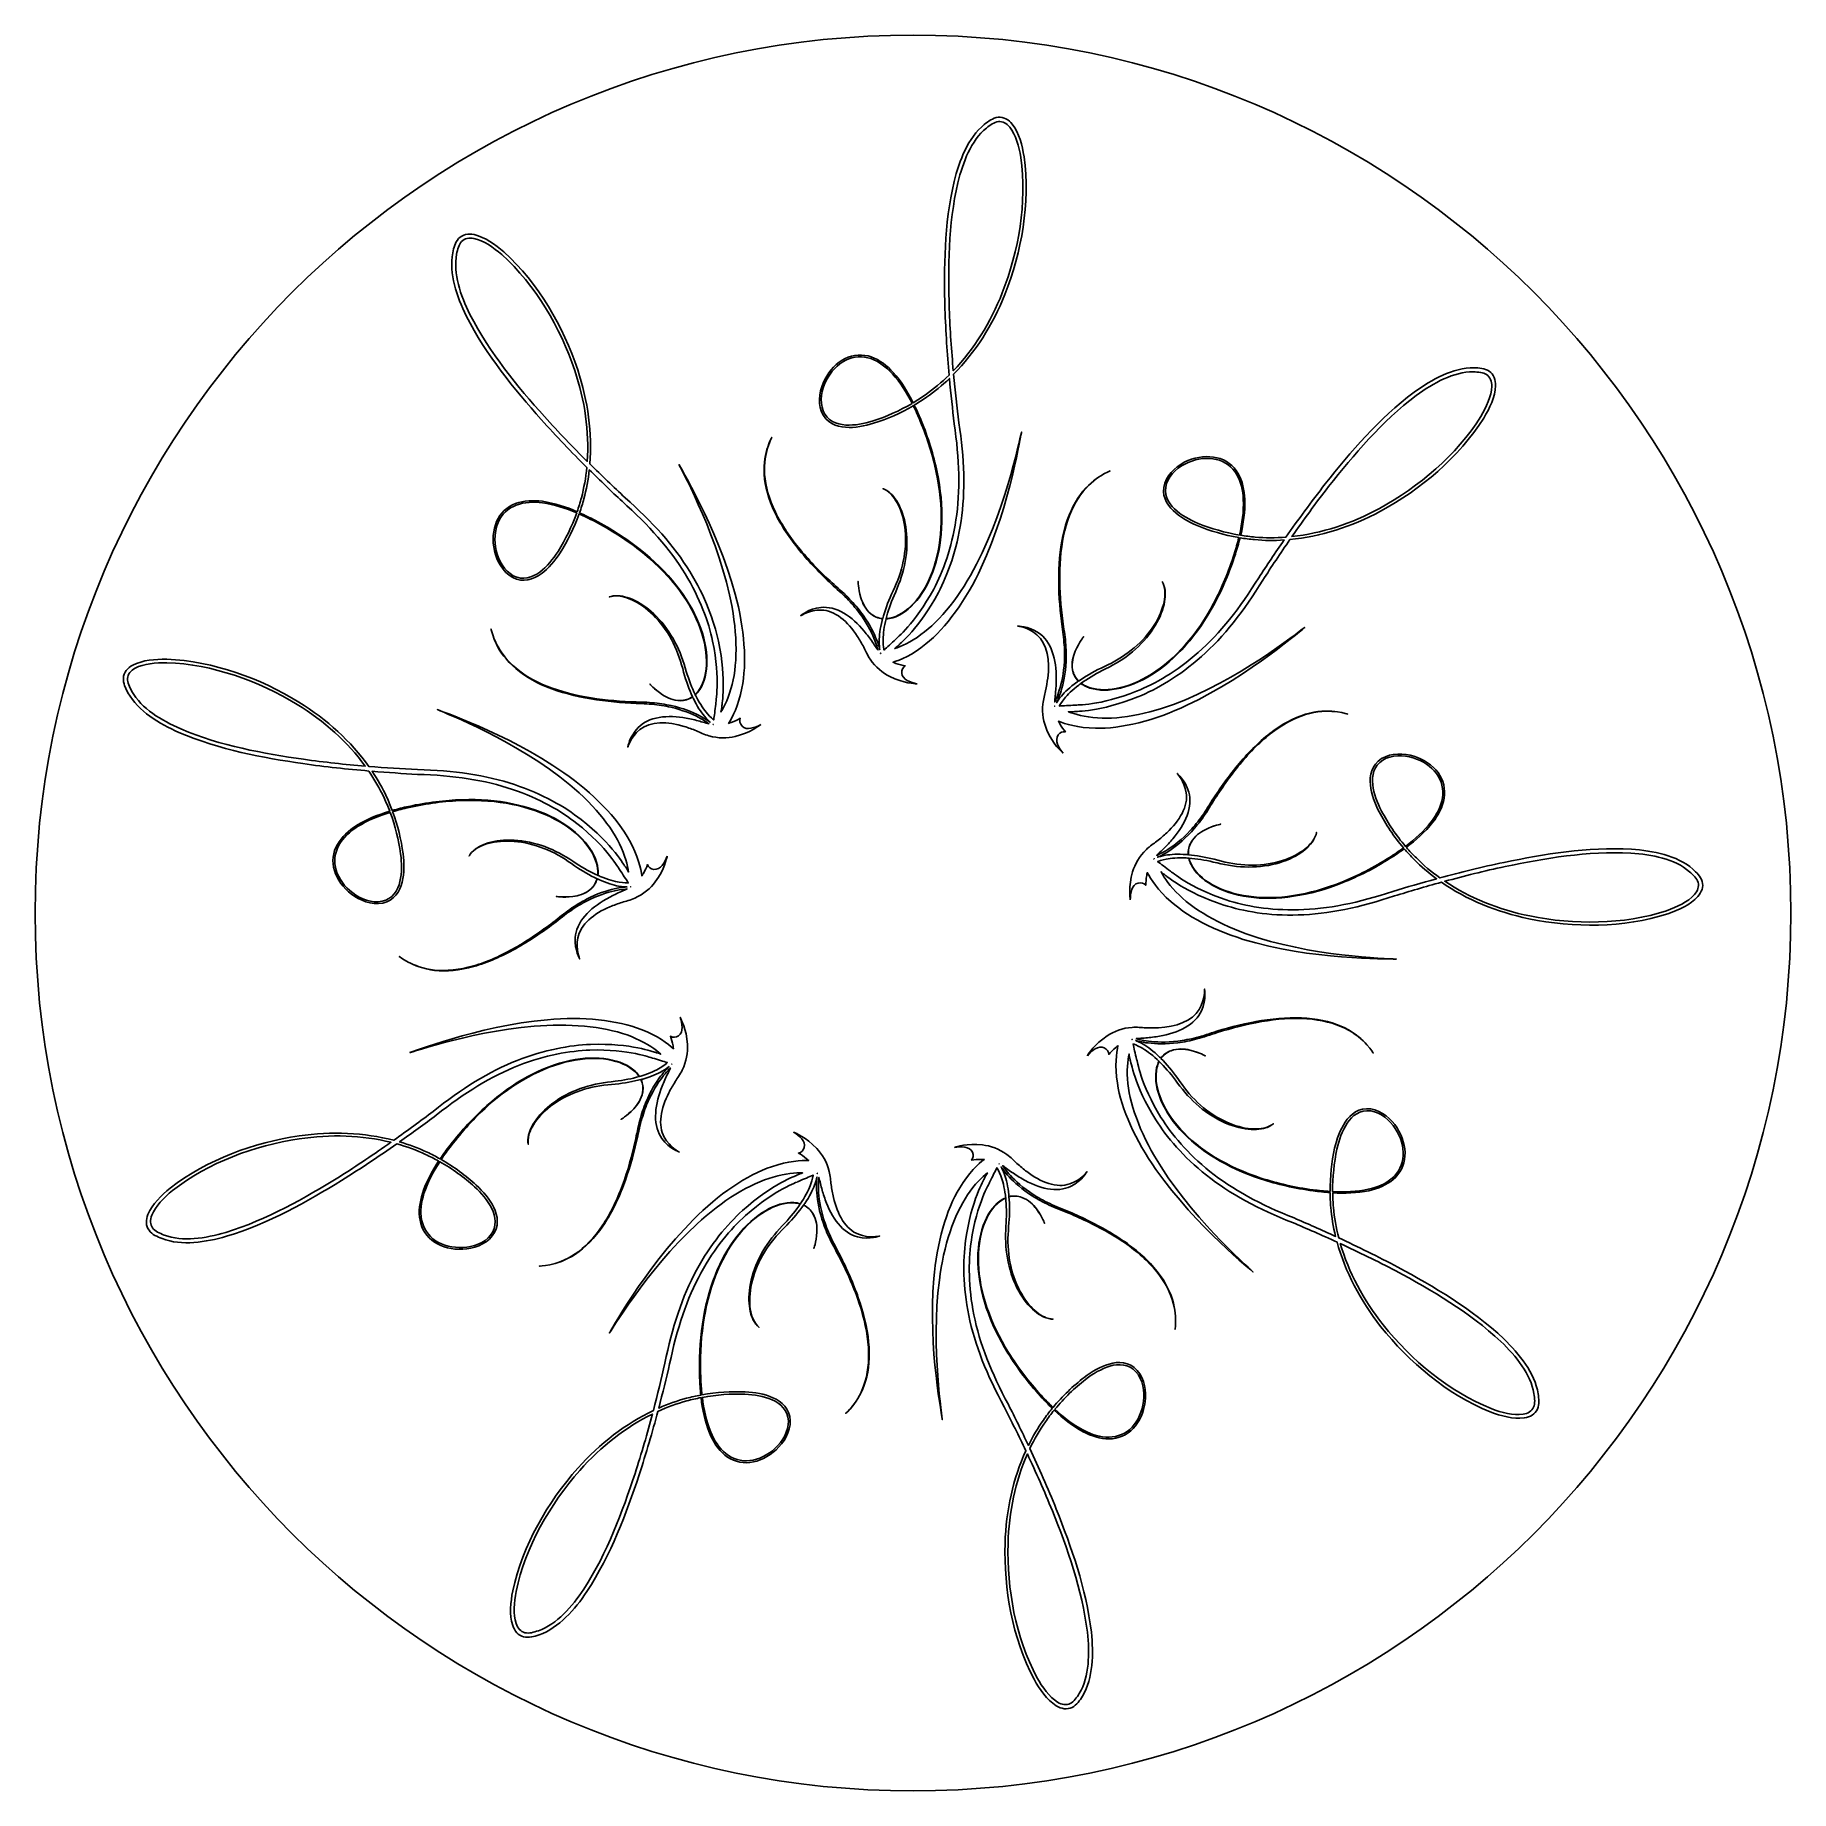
# Model space of a CAD drawing. Header units: centimetres. Extents: x -11.1 to 11.1, y -11.1 to 11.1.
import ezdxf

# ---------------------------------------------------------------- set-up
doc = ezdxf.new("R2010")
doc.units = ezdxf.units.CM
doc.header["$MEASUREMENT"] = 0
doc.layers.add('Camada 1', color=7, linetype='Continuous')

msp = doc.modelspace()

# ---------------------------------------------------------------- linework, layer by layer
at = {"layer": 'Camada 1'}
for points, knots in [([(-11.05261, -0.00041), (-11.05261, 6.10406), (-6.10416, 11.05251), (0.00009, 11.05251), (0.00009, 11.05251), (6.10413, 11.05251), (11.05258, 6.10406), (11.05258, -0.00041), (11.05258, -0.00041), (11.05258, -6.10403), (6.10413, -11.05251), (0.00009, -11.05251), (0.00009, -11.05251), (-6.10416, -11.05251), (-11.05261, -6.10406), (-11.05261, -0.00041)], [0, 0, 0, 0, 0.2, 0.2, 0.2, 0.2, 0.4, 0.4, 0.4, 0.4, 0.6, 0.6, 0.6, 0.6, 1, 1, 1, 1]), ([(0.05124, 2.88619), (-0.02864, 2.9014), (-0.13698, 2.93773), (-0.14164, 3.02139), (-0.14164, 3.02139), (-0.14418, 3.0628), (-0.12621, 3.09238), (-0.09685, 3.1118), (-0.09685, 3.1118), (-0.13299, 3.11773), (-0.17313, 3.12701), (-0.21684, 3.14307), (-0.21684, 3.14307), (-0.22761, 3.1473), (-0.23883, 3.15236), (-0.25002, 3.15659), (-0.25002, 3.15659), (-0.16361, 3.18448), (-0.00835, 3.24784), (0.16194, 3.38728), (0.16194, 3.38728), (0.41462, 3.58585), (0.67489, 3.94669), (0.85909, 4.34891), (0.85909, 4.34891), (1.2343, 5.15592), (1.36018, 6.06008), (1.36696, 6.05418), (1.36696, 6.05418), (1.36146, 6.0618), (1.19837, 5.16185), (0.79993, 4.39032), (0.79993, 4.39032), (0.60472, 4.00667), (0.34106, 3.67542), (0.09982, 3.50473), (0.09982, 3.50473), (-0.032, 3.4067), (-0.14926, 3.35601), (-0.22993, 3.32897), (-0.22993, 3.32897), (-0.21157, 3.34418), (-0.19276, 3.36024), (-0.17373, 3.37797), (-0.17373, 3.37797), (-0.1636, 3.39657), (0.07323, 3.57403), (0.31914, 4.03371), (0.31914, 4.03371), (0.43873, 4.26355), (0.55152, 4.56862), (0.60476, 4.93618), (0.60476, 4.93618), (0.66138, 5.30292), (0.64617, 5.72967), (0.57857, 6.17078), (0.57857, 6.17078), (0.55492, 6.36766), (0.53211, 6.57176), (0.51184, 6.78215), (0.51184, 6.78215), (0.7814, 7.05552), (1.0028, 7.4022), (1.15658, 7.78815), (1.15658, 7.78815), (1.367, 8.32473), (1.47855, 8.93419), (1.39828, 9.52151), (1.39828, 9.52151), (1.3746, 9.66621), (1.33827, 9.81493), (1.25038, 9.93029), (1.25038, 9.93029), (1.20686, 9.98776), (1.13928, 10.02599), (1.07123, 10.01797), (1.07123, 10.01797), (1.00363, 10.00971), (0.9487, 9.9677), (0.89801, 9.92838), (0.89801, 9.92838), (0.69097, 9.75809), (0.58535, 9.47586), (0.51775, 9.21012), (0.51775, 9.21012), (0.39056, 8.6655), (0.38932, 8.11517), (0.40281, 7.60352), (0.40281, 7.60352), (0.41212, 7.31642), (0.4307, 7.03924), (0.45435, 6.77307), (0.45435, 6.77307), (0.36056, 6.68076), (0.26083, 6.59752), (0.15691, 6.5242), (0.15691, 6.5242), (0.10664, 6.48851), (0.05467, 6.45533), (0.00226, 6.42406), (0.00226, 6.42406), (-0.06555, 6.56011), (-0.1471, 6.69108), (-0.24851, 6.80474), (-0.24851, 6.80474), (-0.32773, 6.88967), (-0.41985, 6.96405), (-0.52611, 7.00056), (-0.52611, 7.00056), (-0.63173, 7.03816), (-0.75003, 7.03268), (-0.85441, 6.9805), (-0.85441, 6.9805), (-0.95876, 6.9279), (-1.05004, 6.83453), (-1.11045, 6.71645), (-1.11045, 6.71645), (-1.16961, 6.60088), (-1.20382, 6.44626), (-1.15186, 6.31063), (-1.15186, 6.31063), (-1.09736, 6.17331), (-0.96469, 6.12177), (-0.84891, 6.115), (-0.84891, 6.115), (-0.72977, 6.10656), (-0.61105, 6.13106), (-0.49569, 6.16569), (-0.49569, 6.16569), (-0.32522, 6.21892), (-0.15768, 6.29288), (0.00392, 6.38688), (0.00392, 6.38688), (0.03519, 6.32224), (0.06435, 6.25697), (0.09181, 6.19188), (0.09181, 6.19188), (0.17883, 5.9781), (0.24813, 5.76177), (0.29292, 5.54712), (0.29292, 5.54712), (0.38417, 5.11953), (0.37573, 4.69617), (0.26503, 4.36155), (0.26503, 4.36155), (0.15856, 4.02693), (-0.04593, 3.78357), (-0.25572, 3.72102), (-0.25572, 3.72102), (-0.2834, 3.71173), (-0.31128, 3.70665), (-0.33811, 3.70581), (-0.33811, 3.70581), (-0.3153, 3.79706), (-0.2817, 3.89594), (-0.23754, 3.99905), (-0.23754, 3.99905), (-0.18558, 4.11399), (-0.1357, 4.24326), (-0.10803, 4.37592), (-0.10803, 4.37592), (-0.07951, 4.50774), (-0.06959, 4.64381), (-0.07993, 4.7697), (-0.07993, 4.7697), (-0.08964, 4.89477), (-0.11922, 5.00968), (-0.15978, 5.10181), (-0.15978, 5.10181), (-0.19992, 5.19306), (-0.25336, 5.26067), (-0.29879, 5.29617), (-0.29879, 5.29617), (-0.34443, 5.33334), (-0.37779, 5.34094), (-0.37779, 5.34181), (-0.37779, 5.34181), (-0.37779, 5.34096), (-0.3444, 5.3325), (-0.30048, 5.29448), (-0.30048, 5.29448), (-0.25611, 5.25731), (-0.2052, 5.19053), (-0.16782, 5.09842), (-0.16782, 5.09842), (-0.12916, 5.00632), (-0.10276, 4.89223), (-0.0962, 4.76885), (-0.0962, 4.76885), (-0.08861, 4.64463), (-0.10213, 4.51112), (-0.13316, 4.38182), (-0.13316, 4.38182), (-0.16316, 4.25085), (-0.21428, 4.12748), (-0.27006, 4.01339), (-0.27006, 4.01339), (-0.31782, 3.90692), (-0.35584, 3.80215), (-0.3814, 3.70581), (-0.3814, 3.70581), (-0.43823, 3.71174), (-0.48977, 3.7337), (-0.53033, 3.76751), (-0.53033, 3.76751), (-0.59878, 3.82413), (-0.63468, 3.90356), (-0.65498, 3.96693), (-0.65498, 3.96693), (-0.693, 4.09793), (-0.68837, 4.17481), (-0.69088, 4.17397), (-0.69088, 4.17397), (-0.68834, 4.17482), (-0.69427, 4.0979), (-0.6554, 3.96693), (-0.6554, 3.96693), (-0.63556, 3.90272), (-0.60047, 3.82329), (-0.53033, 3.76582), (-0.53033, 3.76582), (-0.49062, 3.73116), (-0.4395, 3.71005), (-0.3833, 3.70412), (-0.3833, 3.70412), (-0.38542, 3.69568), (-0.38711, 3.68806), (-0.38838, 3.68047), (-0.38838, 3.68047), (-0.41479, 3.57906), (-0.42555, 3.4878), (-0.42555, 3.42189), (-0.42555, 3.42189), (-0.42555, 3.37202), (-0.42026, 3.33569), (-0.41793, 3.31711), (-0.41793, 3.31711), (-0.42298, 3.33571), (-0.43653, 3.39148), (-0.47032, 3.47007), (-0.47032, 3.47007), (-0.50622, 3.55794), (-0.5675, 3.67287), (-0.66003, 3.79286), (-0.66003, 3.79286), (-0.70694, 3.85371), (-0.76017, 3.91539), (-0.82058, 3.97537), (-0.82058, 3.97537), (-0.88101, 4.03707), (-0.95115, 4.09451), (-1.01915, 4.15706), (-1.01915, 4.15706), (-1.15478, 4.28213), (-1.29294, 4.42156), (-1.41759, 4.57198), (-1.41759, 4.57198), (-1.54181, 4.72155), (-1.65209, 4.88294), (-1.73234, 5.04688), (-1.73234, 5.04688), (-1.81222, 5.20997), (-1.85868, 5.3756), (-1.86881, 5.52009), (-1.86881, 5.52009), (-1.87894, 5.66458), (-1.8536, 5.78541), (-1.82783, 5.86487), (-1.82783, 5.86487), (-1.80121, 5.94514), (-1.77756, 5.9874), (-1.77756, 5.9874), (-1.77756, 5.9874), (-1.77756, 5.9874), (-1.80164, 5.94515), (-1.82825, 5.86572), (-1.82825, 5.86572), (-1.85529, 5.78545), (-1.88148, 5.66546), (-1.87262, 5.51927), (-1.87262, 5.51927), (-1.86376, 5.37391), (-1.81896, 5.20746), (-1.73996, 5.04268), (-1.73996, 5.04268), (-1.66096, 4.87874), (-1.5511, 4.71565), (-1.4273, 4.56439), (-1.4273, 4.56439), (-1.3035, 4.41228), (-1.16576, 4.27033), (-1.03056, 4.14442), (-1.03056, 4.14442), (-0.96296, 4.08021), (-0.89451, 4.02358), (-0.83493, 3.96191), (-0.83493, 3.96191), (-0.77537, 3.9019), (-0.72211, 3.84023), (-0.67692, 3.78022), (-0.67692, 3.78022), (-0.58651, 3.66023), (-0.52735, 3.54699), (-0.49227, 3.46079), (-0.49227, 3.46079), (-0.46015, 3.38221), (-0.44663, 3.32813), (-0.44242, 3.31122), (-0.44242, 3.31122), (-0.45001, 3.32051), (-0.45679, 3.33067), (-0.46353, 3.3408), (-0.46353, 3.3408), (-0.47959, 3.36448), (-0.4948, 3.38813), (-0.51086, 3.41179), (-0.51086, 3.41179), (-0.54295, 3.45825), (-0.57846, 3.50474), (-0.61564, 3.54953), (-0.61564, 3.54953), (-0.69001, 3.63827), (-0.77537, 3.71939), (-0.87128, 3.77514), (-0.87128, 3.77514), (-0.9655, 3.83261), (-1.07112, 3.85626), (-1.15647, 3.84782), (-1.15647, 3.84782), (-1.32464, 3.82837), (-1.40745, 3.74556), (-1.4142, 3.74387), (-1.4142, 3.74387), (-1.40618, 3.74556), (-1.31194, 3.81655), (-1.15562, 3.81401), (-1.15562, 3.81401), (-0.99084, 3.81486), (-0.81507, 3.66698), (-0.70226, 3.48529), (-0.70226, 3.48529), (-0.6731, 3.43965), (-0.64522, 3.39319), (-0.61987, 3.34501), (-0.61987, 3.34501), (-0.60804, 3.32136), (-0.59619, 3.29768), (-0.58436, 3.27402), (-0.58436, 3.27402), (-0.57126, 3.24698), (-0.55605, 3.21994), (-0.53959, 3.19544), (-0.53959, 3.19544), (-0.47326, 3.09487), (-0.37968, 3.02137), (-0.29199, 2.97742), (-0.29199, 2.97742), (-0.11411, 2.88868), (0.02596, 2.88868), (0.04033, 2.88617), (0.04033, 2.88617), (0.04362, 2.88619), (0.04785, 2.88619), (0.05124, 2.88619)], [0, 0, 0, 0, 0.01086957, 0.01086957, 0.01086957, 0.01086957, 0.02173913, 0.02173913, 0.02173913, 0.02173913, 0.0326087, 0.0326087, 0.0326087, 0.0326087, 0.04347826, 0.04347826, 0.04347826, 0.04347826, 0.05434783, 0.05434783, 0.05434783, 0.05434783, 0.06521739, 0.06521739, 0.06521739, 0.06521739, 0.07608696, 0.07608696, 0.07608696, 0.07608696, 0.08695652, 0.08695652, 0.08695652, 0.08695652, 0.09782609, 0.09782609, 0.09782609, 0.09782609, 0.10869565, 0.10869565, 0.10869565, 0.10869565, 0.11956522, 0.11956522, 0.11956522, 0.11956522, 0.13043478, 0.13043478, 0.13043478, 0.13043478, 0.14130435, 0.14130435, 0.14130435, 0.14130435, 0.15217391, 0.15217391, 0.15217391, 0.15217391, 0.16304348, 0.16304348, 0.16304348, 0.16304348, 0.17391304, 0.17391304, 0.17391304, 0.17391304, 0.18478261, 0.18478261, 0.18478261, 0.18478261, 0.19565217, 0.19565217, 0.19565217, 0.19565217, 0.20652174, 0.20652174, 0.20652174, 0.20652174, 0.2173913, 0.2173913, 0.2173913, 0.2173913, 0.22826087, 0.22826087, 0.22826087, 0.22826087, 0.23913043, 0.23913043, 0.23913043, 0.23913043, 0.25, 0.25, 0.25, 0.25, 0.26086957, 0.26086957, 0.26086957, 0.26086957, 0.27173913, 0.27173913, 0.27173913, 0.27173913, 0.2826087, 0.2826087, 0.2826087, 0.2826087, 0.29347826, 0.29347826, 0.29347826, 0.29347826, 0.30434783, 0.30434783, 0.30434783, 0.30434783, 0.31521739, 0.31521739, 0.31521739, 0.31521739, 0.32608696, 0.32608696, 0.32608696, 0.32608696, 0.33695652, 0.33695652, 0.33695652, 0.33695652, 0.34782609, 0.34782609, 0.34782609, 0.34782609, 0.35869565, 0.35869565, 0.35869565, 0.35869565, 0.36956522, 0.36956522, 0.36956522, 0.36956522, 0.38043478, 0.38043478, 0.38043478, 0.38043478, 0.39130435, 0.39130435, 0.39130435, 0.39130435, 0.40217391, 0.40217391, 0.40217391, 0.40217391, 0.41304348, 0.41304348, 0.41304348, 0.41304348, 0.42391304, 0.42391304, 0.42391304, 0.42391304, 0.43478261, 0.43478261, 0.43478261, 0.43478261, 0.44565217, 0.44565217, 0.44565217, 0.44565217, 0.45652174, 0.45652174, 0.45652174, 0.45652174, 0.4673913, 0.4673913, 0.4673913, 0.4673913, 0.47826087, 0.47826087, 0.47826087, 0.47826087, 0.48913043, 0.48913043, 0.48913043, 0.48913043, 0.5, 0.5, 0.5, 0.5, 0.51086957, 0.51086957, 0.51086957, 0.51086957, 0.52173913, 0.52173913, 0.52173913, 0.52173913, 0.5326087, 0.5326087, 0.5326087, 0.5326087, 0.54347826, 0.54347826, 0.54347826, 0.54347826, 0.55434783, 0.55434783, 0.55434783, 0.55434783, 0.56521739, 0.56521739, 0.56521739, 0.56521739, 0.57608696, 0.57608696, 0.57608696, 0.57608696, 0.58695652, 0.58695652, 0.58695652, 0.58695652, 0.59782609, 0.59782609, 0.59782609, 0.59782609, 0.60869565, 0.60869565, 0.60869565, 0.60869565, 0.61956522, 0.61956522, 0.61956522, 0.61956522, 0.63043478, 0.63043478, 0.63043478, 0.63043478, 0.64130435, 0.64130435, 0.64130435, 0.64130435, 0.65217391, 0.65217391, 0.65217391, 0.65217391, 0.66304348, 0.66304348, 0.66304348, 0.66304348, 0.67391304, 0.67391304, 0.67391304, 0.67391304, 0.68478261, 0.68478261, 0.68478261, 0.68478261, 0.69565217, 0.69565217, 0.69565217, 0.69565217, 0.70652174, 0.70652174, 0.70652174, 0.70652174, 0.7173913, 0.7173913, 0.7173913, 0.7173913, 0.72826087, 0.72826087, 0.72826087, 0.72826087, 0.73913043, 0.73913043, 0.73913043, 0.73913043, 0.75, 0.75, 0.75, 0.75, 0.76086957, 0.76086957, 0.76086957, 0.76086957, 0.77173913, 0.77173913, 0.77173913, 0.77173913, 0.7826087, 0.7826087, 0.7826087, 0.7826087, 0.79347826, 0.79347826, 0.79347826, 0.79347826, 0.80434783, 0.80434783, 0.80434783, 0.80434783, 0.81521739, 0.81521739, 0.81521739, 0.81521739, 0.82608696, 0.82608696, 0.82608696, 0.82608696, 0.83695652, 0.83695652, 0.83695652, 0.83695652, 0.84782609, 0.84782609, 0.84782609, 0.84782609, 0.85869565, 0.85869565, 0.85869565, 0.85869565, 0.86956522, 0.86956522, 0.86956522, 0.86956522, 0.88043478, 0.88043478, 0.88043478, 0.88043478, 0.89130435, 0.89130435, 0.89130435, 0.89130435, 0.90217391, 0.90217391, 0.90217391, 0.90217391, 0.91304348, 0.91304348, 0.91304348, 0.91304348, 0.92391304, 0.92391304, 0.92391304, 0.92391304, 0.93478261, 0.93478261, 0.93478261, 0.93478261, 0.94565217, 0.94565217, 0.94565217, 0.94565217, 0.95652174, 0.95652174, 0.95652174, 0.95652174, 0.9673913, 0.9673913, 0.9673913, 0.9673913, 0.97826087, 0.97826087, 0.97826087, 0.97826087, 1, 1, 1, 1]), ([(0.45684, 7.60586), (0.44163, 8.11457), (0.44247, 8.66089), (0.565, 9.19389), (0.565, 9.19389), (0.62964, 9.45395), (0.73103, 9.72435), (0.92372, 9.88279), (0.92372, 9.88279), (0.97148, 9.92084), (1.02302, 9.95822), (1.07498, 9.96433), (1.07498, 9.96433), (1.12737, 9.97044), (1.1802, 9.94279), (1.21823, 9.89355), (1.21823, 9.89355), (1.29596, 9.79404), (1.33314, 9.65188), (1.35679, 9.51223), (1.35679, 9.51223), (1.43791, 8.94248), (1.3306, 8.33658), (1.12359, 7.80678), (1.12359, 7.80678), (0.97741, 7.43306), (0.76529, 7.09569), (0.50756, 6.82676), (0.50756, 6.82676), (0.48473, 7.07772), (0.46655, 7.33842), (0.45684, 7.60586)], [0, 0, 0, 0, 0.11111111, 0.11111111, 0.11111111, 0.11111111, 0.22222222, 0.22222222, 0.22222222, 0.22222222, 0.33333333, 0.33333333, 0.33333333, 0.33333333, 0.44444444, 0.44444444, 0.44444444, 0.44444444, 0.55555556, 0.55555556, 0.55555556, 0.55555556, 0.66666667, 0.66666667, 0.66666667, 0.66666667, 0.77777778, 0.77777778, 0.77777778, 0.77777778, 1, 1, 1, 1]), ([(-1.91726, 2.37325), (-1.98825, 2.33354), (-2.09429, 2.29213), (-2.15197, 2.35296), (-2.15197, 2.35296), (-2.18049, 2.38339), (-2.18576, 2.41717), (-2.17541, 2.45099), (-2.17541, 2.45099), (-2.20711, 2.43239), (-2.24386, 2.41382), (-2.28781, 2.39776), (-2.28781, 2.39776), (-2.29882, 2.39437), (-2.31022, 2.39101), (-2.32184, 2.38678), (-2.32184, 2.38678), (-2.27326, 2.46367), (-2.19529, 2.61239), (-2.15452, 2.82871), (-2.15452, 2.82871), (-2.08861, 3.14306), (-2.12116, 3.58669), (-2.23839, 4.01343), (-2.23839, 4.01343), (-2.46993, 4.87282), (-2.95475, 5.64602), (-2.94567, 5.64602), (-2.94567, 5.64602), (-2.95453, 5.64771), (-2.5012, 4.85423), (-2.31022, 4.00669), (-2.31022, 4.00669), (-2.21346, 3.58756), (-2.20227, 3.1642), (-2.2777, 2.87859), (-2.2777, 2.87859), (-2.31572, 2.71886), (-2.37255, 2.60395), (-2.41732, 2.53212), (-2.41732, 2.53212), (-2.4129, 2.55577), (-2.40888, 2.58027), (-2.4057, 2.60562), (-2.4057, 2.60562), (-2.40993, 2.62676), (-2.34254, 2.91489), (-2.44965, 3.42445), (-2.44965, 3.42445), (-2.50585, 3.67795), (-2.61549, 3.98386), (-2.81112, 4.2999), (-2.81112, 4.2999), (-3.00337, 4.61679), (-3.28941, 4.9345), (-3.62466, 5.22859), (-3.62466, 5.22859), (-3.76915, 5.36379), (-3.9179, 5.50577), (-4.06874, 5.65364), (-4.06874, 5.65364), (-4.03789, 6.03644), (-4.09112, 6.44459), (-4.22146, 6.839), (-4.22146, 6.839), (-4.40505, 7.38531), (-4.71136, 7.924), (-5.15036, 8.32223), (-5.15036, 8.32223), (-5.26149, 8.41793), (-5.38507, 8.50834), (-5.52639, 8.54025), (-5.52639, 8.54025), (-5.59674, 8.55628), (-5.67302, 8.54216), (-5.72012, 8.49228), (-5.72012, 8.49228), (-5.76661, 8.44264), (-5.78161, 8.37502), (-5.7951, 8.31228), (-5.7951, 8.31228), (-5.84431, 8.04883), (-5.74377, 7.7647), (-5.62481, 7.51774), (-5.62481, 7.51774), (-5.37216, 7.01876), (-5.01936, 6.59622), (-4.68006, 6.213), (-4.68006, 6.213), (-4.48845, 5.99922), (-4.29599, 5.79895), (-4.10671, 5.60964), (-4.10671, 5.60964), (-4.11938, 5.47867), (-4.14219, 5.35106), (-4.17473, 5.22853), (-4.17473, 5.22853), (-4.19016, 5.16852), (-4.20873, 5.10939), (-4.22881, 5.05192), (-4.22881, 5.05192), (-4.36825, 5.11275), (-4.51485, 5.16093), (-4.66548, 5.18289), (-4.66548, 5.18289), (-4.78081, 5.19641), (-4.89913, 5.19472), (-5.00412, 5.15416), (-5.00412, 5.15416), (-5.10911, 5.11529), (-5.19637, 5.03502), (-5.24262, 4.92768), (-5.24262, 4.92768), (-5.28887, 4.82034), (-5.29861, 4.69022), (-5.26903, 4.56094), (-5.26903, 4.56094), (-5.24008, 4.43418), (-5.16701, 4.29392), (-5.04003, 4.22293), (-5.04003, 4.22293), (-4.91012, 4.15364), (-4.77534, 4.19928), (-4.68218, 4.26857), (-4.68218, 4.26857), (-4.58563, 4.33871), (-4.51041, 4.43335), (-4.44408, 4.53392), (-4.44408, 4.53392), (-4.34796, 4.68434), (-4.26705, 4.84912), (-4.20368, 5.02488), (-4.20368, 5.02488), (-4.13798, 4.9953), (-4.07398, 4.96405), (-4.01101, 4.93193), (-4.01101, 4.93193), (-3.80673, 4.82377), (-3.6149, 4.70293), (-3.44253, 4.56773), (-3.44253, 4.56773), (-3.09775, 4.29817), (-2.83222, 3.96861), (-2.70186, 3.64158), (-2.70186, 3.64158), (-2.56835, 3.31625), (-2.56856, 2.99851), (-2.68897, 2.81597), (-2.68897, 2.81597), (-2.70418, 2.79062), (-2.72236, 2.76864), (-2.74242, 2.75091), (-2.74242, 2.75091), (-2.78319, 2.83542), (-2.82142, 2.93342), (-2.85376, 3.04076), (-2.85376, 3.04076), (-2.88797, 3.1616), (-2.93276, 3.29259), (-2.99656, 3.41173), (-2.99656, 3.41173), (-3.05974, 3.53172), (-3.13936, 3.64157), (-3.22852, 3.73198), (-3.22852, 3.73198), (-3.31641, 3.82154), (-3.41272, 3.89084), (-3.50316, 3.93478), (-3.50316, 3.93478), (-3.59251, 3.97957), (-3.67659, 3.99648), (-3.73449, 3.99479), (-3.73449, 3.99479), (-3.79344, 3.99394), (-3.82384, 3.97788), (-3.82447, 3.97873), (-3.82447, 3.97873), (-3.82383, 3.97788), (-3.79277, 3.9931), (-3.73467, 3.99225), (-3.73467, 3.99225), (-3.67678, 3.99225), (-3.59481, 3.97365), (-3.50715, 3.92719), (-3.50715, 3.92719), (-3.4182, 3.88155), (-3.3244, 3.81059), (-3.24011, 3.721), (-3.24011, 3.721), (-3.15433, 3.63059), (-3.07893, 3.51904), (-3.01958, 3.40075), (-3.01958, 3.40075), (-2.95873, 3.28076), (-2.91859, 3.154), (-2.88795, 3.03062), (-2.88795, 3.03062), (-2.85604, 2.91822), (-2.8176, 2.81345), (-2.77555, 2.72304), (-2.77555, 2.72304), (-2.82288, 2.69177), (-2.87609, 2.67489), (-2.92893, 2.67489), (-2.92893, 2.67489), (-3.01786, 2.67404), (-3.09665, 2.71206), (-3.15285, 2.74757), (-3.15285, 2.74757), (-3.2663, 2.82364), (-3.31192, 2.88531), (-3.31319, 2.88277), (-3.31319, 2.88277), (-3.31192, 2.88531), (-3.26713, 2.82276), (-3.15306, 2.74672), (-3.15306, 2.74672), (-3.09665, 2.71124), (-3.01892, 2.67235), (-2.92808, 2.67319), (-2.92808, 2.67319), (-2.87548, 2.67234), (-2.82246, 2.68925), (-2.77555, 2.72052), (-2.77555, 2.72052), (-2.77216, 2.71293), (-2.76856, 2.70615), (-2.76436, 2.69941), (-2.76436, 2.69941), (-2.71935, 2.60477), (-2.6693, 2.52788), (-2.62683, 2.47716), (-2.62683, 2.47716), (-2.59471, 2.43914), (-2.56746, 2.41464), (-2.55373, 2.40197), (-2.55373, 2.40197), (-2.56916, 2.41295), (-2.61543, 2.44676), (-2.69211, 2.48563), (-2.69211, 2.48563), (-2.77577, 2.52958), (-2.89661, 2.5786), (-3.04491, 2.6107), (-3.04491, 2.6107), (-3.11989, 2.62761), (-3.20038, 2.64028), (-3.28531, 2.64787), (-3.28531, 2.64787), (-3.37109, 2.65631), (-3.46192, 2.65462), (-3.55423, 2.65885), (-3.55423, 2.65885), (-3.73843, 2.66816), (-3.93385, 2.68589), (-4.1261, 2.72055), (-4.1261, 2.72055), (-4.31729, 2.75521), (-4.50551, 2.80844), (-4.67239, 2.88195), (-4.67239, 2.88195), (-4.83844, 2.95632), (-4.98042, 3.05266), (-5.08117, 3.15743), (-5.08117, 3.15743), (-5.18174, 3.26136), (-5.24003, 3.37037), (-5.2713, 3.44728), (-5.2713, 3.44728), (-5.30257, 3.52586), (-5.31165, 3.57404), (-5.31165, 3.57404), (-5.31165, 3.57404), (-5.31165, 3.57404), (-5.30279, 3.52589), (-5.27215, 3.44812), (-5.27215, 3.44812), (-5.2413, 3.36869), (-5.18407, 3.25968), (-5.0835, 3.15406), (-5.0835, 3.15406), (-4.98336, 3.04844), (-4.84204, 2.94956), (-4.67557, 2.87437), (-4.67557, 2.87437), (-4.50973, 2.79915), (-4.32066, 2.74507), (-4.12841, 2.70874), (-4.12841, 2.70874), (-3.93574, 2.67157), (-3.73884, 2.6513), (-3.55442, 2.64199), (-3.55442, 2.64199), (-3.46168, 2.63606), (-3.37276, 2.63694), (-3.28761, 2.62762), (-3.28761, 2.62762), (-3.2031, 2.62), (-3.12283, 2.60733), (-3.04972, 2.59045), (-3.04972, 2.59045), (-2.90333, 2.55666), (-2.78503, 2.50764), (-2.70285, 2.46453), (-2.70285, 2.46453), (-2.62787, 2.42482), (-2.58265, 2.39185), (-2.56849, 2.38172), (-2.56849, 2.38172), (-2.58032, 2.38426), (-2.59214, 2.38765), (-2.60376, 2.39103), (-2.60376, 2.39103), (-2.63122, 2.39862), (-2.65805, 2.40706), (-2.68573, 2.41468), (-2.68573, 2.41468), (-2.74023, 2.42989), (-2.79728, 2.44257), (-2.85453, 2.45273), (-2.85453, 2.45273), (-2.96838, 2.473), (-3.08607, 2.48062), (-3.19529, 2.46202), (-3.19529, 2.46202), (-3.30409, 2.44511), (-3.40063, 2.39527), (-3.46043, 2.33359), (-3.46043, 2.33359), (-3.57682, 2.21106), (-3.58674, 2.09361), (-3.59119, 2.08853), (-3.59119, 2.08853), (-3.58569, 2.09446), (-3.55949, 2.21021), (-3.43802, 2.30824), (-3.43802, 2.30824), (-3.3121, 2.41471), (-3.08268, 2.41471), (-2.87925, 2.34795), (-2.87925, 2.34795), (-2.82792, 2.33189), (-2.77635, 2.31414), (-2.72629, 2.29387), (-2.72629, 2.29387), (-2.702, 2.28286), (-2.67771, 2.27273), (-2.65319, 2.26175), (-2.65319, 2.26175), (-2.62573, 2.24992), (-2.59699, 2.23894), (-2.56868, 2.23048), (-2.56868, 2.23048), (-2.45311, 2.19669), (-2.33418, 2.20005), (-2.23848, 2.22286), (-2.23848, 2.22286), (-2.04518, 2.26935), (-1.93828, 2.35891), (-1.9254, 2.36653), (-1.9254, 2.36653), (-1.92277, 2.36819), (-1.91957, 2.37073), (-1.91726, 2.37325)], [0, 0, 0, 0, 0.01086957, 0.01086957, 0.01086957, 0.01086957, 0.02173913, 0.02173913, 0.02173913, 0.02173913, 0.0326087, 0.0326087, 0.0326087, 0.0326087, 0.04347826, 0.04347826, 0.04347826, 0.04347826, 0.05434783, 0.05434783, 0.05434783, 0.05434783, 0.06521739, 0.06521739, 0.06521739, 0.06521739, 0.07608696, 0.07608696, 0.07608696, 0.07608696, 0.08695652, 0.08695652, 0.08695652, 0.08695652, 0.09782609, 0.09782609, 0.09782609, 0.09782609, 0.10869565, 0.10869565, 0.10869565, 0.10869565, 0.11956522, 0.11956522, 0.11956522, 0.11956522, 0.13043478, 0.13043478, 0.13043478, 0.13043478, 0.14130435, 0.14130435, 0.14130435, 0.14130435, 0.15217391, 0.15217391, 0.15217391, 0.15217391, 0.16304348, 0.16304348, 0.16304348, 0.16304348, 0.17391304, 0.17391304, 0.17391304, 0.17391304, 0.18478261, 0.18478261, 0.18478261, 0.18478261, 0.19565217, 0.19565217, 0.19565217, 0.19565217, 0.20652174, 0.20652174, 0.20652174, 0.20652174, 0.2173913, 0.2173913, 0.2173913, 0.2173913, 0.22826087, 0.22826087, 0.22826087, 0.22826087, 0.23913043, 0.23913043, 0.23913043, 0.23913043, 0.25, 0.25, 0.25, 0.25, 0.26086957, 0.26086957, 0.26086957, 0.26086957, 0.27173913, 0.27173913, 0.27173913, 0.27173913, 0.2826087, 0.2826087, 0.2826087, 0.2826087, 0.29347826, 0.29347826, 0.29347826, 0.29347826, 0.30434783, 0.30434783, 0.30434783, 0.30434783, 0.31521739, 0.31521739, 0.31521739, 0.31521739, 0.32608696, 0.32608696, 0.32608696, 0.32608696, 0.33695652, 0.33695652, 0.33695652, 0.33695652, 0.34782609, 0.34782609, 0.34782609, 0.34782609, 0.35869565, 0.35869565, 0.35869565, 0.35869565, 0.36956522, 0.36956522, 0.36956522, 0.36956522, 0.38043478, 0.38043478, 0.38043478, 0.38043478, 0.39130435, 0.39130435, 0.39130435, 0.39130435, 0.40217391, 0.40217391, 0.40217391, 0.40217391, 0.41304348, 0.41304348, 0.41304348, 0.41304348, 0.42391304, 0.42391304, 0.42391304, 0.42391304, 0.43478261, 0.43478261, 0.43478261, 0.43478261, 0.44565217, 0.44565217, 0.44565217, 0.44565217, 0.45652174, 0.45652174, 0.45652174, 0.45652174, 0.4673913, 0.4673913, 0.4673913, 0.4673913, 0.47826087, 0.47826087, 0.47826087, 0.47826087, 0.48913043, 0.48913043, 0.48913043, 0.48913043, 0.5, 0.5, 0.5, 0.5, 0.51086957, 0.51086957, 0.51086957, 0.51086957, 0.52173913, 0.52173913, 0.52173913, 0.52173913, 0.5326087, 0.5326087, 0.5326087, 0.5326087, 0.54347826, 0.54347826, 0.54347826, 0.54347826, 0.55434783, 0.55434783, 0.55434783, 0.55434783, 0.56521739, 0.56521739, 0.56521739, 0.56521739, 0.57608696, 0.57608696, 0.57608696, 0.57608696, 0.58695652, 0.58695652, 0.58695652, 0.58695652, 0.59782609, 0.59782609, 0.59782609, 0.59782609, 0.60869565, 0.60869565, 0.60869565, 0.60869565, 0.61956522, 0.61956522, 0.61956522, 0.61956522, 0.63043478, 0.63043478, 0.63043478, 0.63043478, 0.64130435, 0.64130435, 0.64130435, 0.64130435, 0.65217391, 0.65217391, 0.65217391, 0.65217391, 0.66304348, 0.66304348, 0.66304348, 0.66304348, 0.67391304, 0.67391304, 0.67391304, 0.67391304, 0.68478261, 0.68478261, 0.68478261, 0.68478261, 0.69565217, 0.69565217, 0.69565217, 0.69565217, 0.70652174, 0.70652174, 0.70652174, 0.70652174, 0.7173913, 0.7173913, 0.7173913, 0.7173913, 0.72826087, 0.72826087, 0.72826087, 0.72826087, 0.73913043, 0.73913043, 0.73913043, 0.73913043, 0.75, 0.75, 0.75, 0.75, 0.76086957, 0.76086957, 0.76086957, 0.76086957, 0.77173913, 0.77173913, 0.77173913, 0.77173913, 0.7826087, 0.7826087, 0.7826087, 0.7826087, 0.79347826, 0.79347826, 0.79347826, 0.79347826, 0.80434783, 0.80434783, 0.80434783, 0.80434783, 0.81521739, 0.81521739, 0.81521739, 0.81521739, 0.82608696, 0.82608696, 0.82608696, 0.82608696, 0.83695652, 0.83695652, 0.83695652, 0.83695652, 0.84782609, 0.84782609, 0.84782609, 0.84782609, 0.85869565, 0.85869565, 0.85869565, 0.85869565, 0.86956522, 0.86956522, 0.86956522, 0.86956522, 0.88043478, 0.88043478, 0.88043478, 0.88043478, 0.89130435, 0.89130435, 0.89130435, 0.89130435, 0.90217391, 0.90217391, 0.90217391, 0.90217391, 0.91304348, 0.91304348, 0.91304348, 0.91304348, 0.92391304, 0.92391304, 0.92391304, 0.92391304, 0.93478261, 0.93478261, 0.93478261, 0.93478261, 0.94565217, 0.94565217, 0.94565217, 0.94565217, 0.95652174, 0.95652174, 0.95652174, 0.95652174, 0.9673913, 0.9673913, 0.9673913, 0.9673913, 0.97826087, 0.97826087, 0.97826087, 0.97826087, 1, 1, 1, 1]), ([(-4.64014, 6.24939), (-4.97878, 6.62965), (-5.32925, 7.04856), (-5.57811, 7.53574), (-5.57811, 7.53574), (-5.69577, 7.77635), (-5.79189, 8.04866), (-5.74607, 8.29393), (-5.74607, 8.29393), (-5.734, 8.35373), (-5.71839, 8.41561), (-5.68268, 8.45363), (-5.68268, 8.45363), (-5.64633, 8.49207), (-5.58825, 8.50475), (-5.5274, 8.49144), (-5.5274, 8.49144), (-5.40381, 8.46525), (-5.28404, 8.38031), (-5.17609, 8.28843), (-5.17609, 8.28843), (-4.74768, 7.90415), (-4.4405, 7.37115), (-4.25859, 6.83203), (-4.25859, 6.83203), (-4.13037, 6.45177), (-4.07587, 6.05672), (-4.10058, 5.68575), (-4.10058, 5.68575), (-4.2793, 5.86321), (-4.46078, 6.0508), (-4.64014, 6.24939)], [0, 0, 0, 0, 0.11111111, 0.11111111, 0.11111111, 0.11111111, 0.22222222, 0.22222222, 0.22222222, 0.22222222, 0.33333333, 0.33333333, 0.33333333, 0.33333333, 0.44444444, 0.44444444, 0.44444444, 0.44444444, 0.55555556, 0.55555556, 0.55555556, 0.55555556, 0.66666667, 0.66666667, 0.66666667, 0.66666667, 0.77777778, 0.77777778, 0.77777778, 0.77777778, 1, 1, 1, 1]), ([(-0.50206, 6.19531), (-0.6157, 6.16065), (-0.7319, 6.137), (-0.84769, 6.14377), (-0.84769, 6.14377), (-0.95966, 6.1497), (-1.08219, 6.19954), (-1.13119, 6.32292), (-1.13119, 6.32292), (-1.17934, 6.4446), (-1.14979, 6.59166), (-1.09232, 6.70276), (-1.09232, 6.70276), (-1.03485, 6.81727), (-0.94741, 6.9081), (-0.84726, 6.95901), (-0.84726, 6.95901), (-0.74669, 7.00949), (-0.63345, 7.01542), (-0.53122, 6.97973), (-0.53122, 6.97973), (-0.42814, 6.94465), (-0.33792, 6.87326), (-0.25976, 6.78981), (-0.25976, 6.78981), (-0.15983, 6.67868), (-0.07955, 6.55002), (-0.01132, 6.4159), (-0.01132, 6.4159), (-0.16953, 6.32289), (-0.33431, 6.24939), (-0.50206, 6.19531)], [0, 0, 0, 0, 0.11111111, 0.11111111, 0.11111111, 0.11111111, 0.22222222, 0.22222222, 0.22222222, 0.22222222, 0.33333333, 0.33333333, 0.33333333, 0.33333333, 0.44444444, 0.44444444, 0.44444444, 0.44444444, 0.55555556, 0.55555556, 0.55555556, 0.55555556, 0.66666667, 0.66666667, 0.66666667, 0.66666667, 0.77777778, 0.77777778, 0.77777778, 0.77777778, 1, 1, 1, 1]), ([(1.88874, 2.01413), (1.8372, 2.07668), (1.77761, 2.17386), (1.82789, 2.24143), (1.82789, 2.24143), (1.85239, 2.2744), (1.8862, 2.28622), (1.91957, 2.28114), (1.91957, 2.28114), (1.89676, 2.30903), (1.87142, 2.34281), (1.84819, 2.38338), (1.84819, 2.38338), (1.84269, 2.39351), (1.83763, 2.40367), (1.83171, 2.41465), (1.83171, 2.41465), (1.91622, 2.37999), (2.0755, 2.3293), (2.29605, 2.32678), (2.29605, 2.32678), (2.61717, 2.31577), (3.04813, 2.42563), (3.44781, 2.61494), (3.44781, 2.61494), (4.254, 2.99181), (4.93167, 3.60361), (4.93297, 3.59517), (4.93297, 3.59517), (4.93297, 3.60448), (4.22989, 3.0197), (3.42881, 2.68508), (3.42881, 2.68508), (3.03334, 2.51694), (2.61799, 2.43243), (2.32391, 2.45608), (2.32391, 2.45608), (2.15955, 2.46621), (2.03663, 2.50257), (1.95759, 2.53381), (1.95759, 2.53381), (1.98212, 2.53381), (2.00701, 2.53381), (2.03236, 2.5355), (2.03236, 2.5355), (2.05223, 2.54309), (2.34798, 2.52706), (2.83135, 2.72055), (2.83135, 2.72055), (3.0709, 2.81942), (3.35356, 2.98082), (3.63031, 3.22842), (3.63031, 3.22842), (3.90958, 3.47348), (4.17239, 3.80979), (4.4039, 4.19089), (4.4039, 4.19089), (4.51209, 4.35652), (4.62573, 4.52805), (4.74574, 4.70212), (4.74574, 4.70212), (5.12769, 4.7376), (5.5202, 4.86267), (5.88609, 5.05873), (5.88609, 5.05873), (6.39226, 5.33421), (6.86971, 5.72969), (7.1853, 6.23163), (7.1853, 6.23163), (7.26052, 6.35712), (7.3281, 6.49402), (7.33447, 6.63896), (7.33447, 6.63896), (7.33828, 6.71101), (7.31121, 6.78366), (7.25375, 6.82168), (7.25375, 6.82168), (7.19713, 6.85846), (7.12783, 6.86203), (7.06404, 6.86436), (7.06404, 6.86436), (6.79533, 6.86648), (6.53379, 6.71818), (6.31029, 6.55845), (6.31029, 6.55845), (5.86325, 6.2232), (5.50794, 5.80238), (5.1902, 5.40182), (5.1902, 5.40182), (5.01232, 5.17534), (4.84881, 4.95142), (4.69585, 4.73256), (4.69585, 4.73256), (4.56443, 4.72158), (4.43473, 4.72158), (4.308, 4.73341), (4.308, 4.73341), (4.2463, 4.73764), (4.18505, 4.74608), (4.12546, 4.7554), (4.12546, 4.7554), (4.16054, 4.90328), (4.1825, 5.05623), (4.17785, 5.20834), (4.17785, 5.20834), (4.17192, 5.3241), (4.14912, 5.43988), (4.09083, 5.53621), (4.09083, 5.53621), (4.03463, 5.63339), (3.93999, 5.70523), (3.82633, 5.73227), (3.82633, 5.73227), (3.71267, 5.75931), (3.58297, 5.74579), (3.46086, 5.6951), (3.46086, 5.6951), (3.34087, 5.64438), (3.21496, 5.54804), (3.1685, 5.41033), (3.1685, 5.41033), (3.12244, 5.27005), (3.19046, 5.14498), (3.27494, 5.0664), (3.27494, 5.0664), (3.36029, 4.98359), (3.46721, 4.9253), (3.57749, 4.87712), (3.57749, 4.87712), (3.74185, 4.80952), (3.91846, 4.75882), (4.10224, 4.72586), (4.10224, 4.72586), (4.08494, 4.65657), (4.06546, 4.58727), (4.04477, 4.51967), (4.04477, 4.51967), (3.97378, 4.29996), (3.888, 4.09038), (3.78408, 3.89774), (3.78408, 3.89774), (3.57958, 3.51073), (3.30071, 3.19215), (3.00115, 3.00707), (3.00115, 3.00707), (2.70455, 2.81863), (2.39062, 2.76455), (2.19033, 2.85073), (2.19033, 2.85073), (2.16287, 2.86174), (2.13837, 2.87523), (2.11723, 2.89214), (2.11723, 2.89214), (2.1933, 2.94707), (2.28286, 3.00115), (2.38255, 3.05184), (2.38255, 3.05184), (2.49622, 3.10677), (2.61792, 3.17352), (2.72394, 3.25718), (2.72394, 3.25718), (2.83041, 3.33999), (2.92547, 3.43718), (2.999, 3.54195), (2.999, 3.54195), (3.0721, 3.64336), (3.12283, 3.75068), (3.15111, 3.84699), (3.15111, 3.84699), (3.17942, 3.94248), (3.18111, 4.02868), (3.16929, 4.0853), (3.16929, 4.0853), (3.15873, 4.14277), (3.13802, 4.17065), (3.13847, 4.17065), (3.13847, 4.17065), (3.13802, 4.17065), (3.15874, 4.14276), (3.1672, 4.0853), (3.1672, 4.0853), (3.17733, 4.02783), (3.1731, 3.94417), (3.14267, 3.84953), (3.14267, 3.84953), (3.11309, 3.75404), (3.05986, 3.64927), (2.98551, 3.55039), (2.98551, 3.55039), (2.91156, 3.45067), (2.81522, 3.35687), (2.70876, 3.27829), (2.70876, 3.27829), (2.60144, 3.19717), (2.48315, 3.13549), (2.36739, 3.08393), (2.36739, 3.08393), (2.26259, 3.03239), (2.16541, 2.97746), (2.08431, 2.91999), (2.08431, 2.91999), (2.0446, 2.96055), (2.0188, 3.0104), (2.00951, 3.06279), (2.00951, 3.06279), (1.99305, 3.14984), (2.01713, 3.23432), (2.04248, 3.29517), (2.04248, 3.29517), (2.09741, 3.42109), (2.15064, 3.47686), (2.1477, 3.47771), (2.1477, 3.47771), (2.15064, 3.47686), (2.09656, 3.42109), (2.04163, 3.29602), (2.04163, 3.29602), (2.01671, 3.23347), (1.99221, 3.15066), (2.00911, 3.0611), (2.00911, 3.0611), (2.01628, 3.00956), (2.0425, 2.96053), (2.08134, 2.91912), (2.08134, 2.91912), (2.07459, 2.91489), (2.06824, 2.90983), (2.06192, 2.90475), (2.06192, 2.90475), (1.97699, 2.84474), (1.91026, 2.78137), (1.86756, 2.73068), (1.86756, 2.73068), (1.83589, 2.69266), (1.81602, 2.66139), (1.80589, 2.64617), (1.80589, 2.64617), (1.81391, 2.66308), (1.8401, 2.71377), (1.86418, 2.79659), (1.86418, 2.79659), (1.89291, 2.88615), (1.92038, 3.01376), (1.9263, 3.16587), (1.9263, 3.16587), (1.92969, 3.24276), (1.92884, 3.32388), (1.9208, 3.40923), (1.9208, 3.40923), (1.91448, 3.49458), (1.89757, 3.58415), (1.88574, 3.67543), (1.88574, 3.67543), (1.86251, 3.85881), (1.84603, 4.05402), (1.8473, 4.25005), (1.8473, 4.25005), (1.84772, 4.44441), (1.86717, 4.63875), (1.91109, 4.81539), (1.91109, 4.81539), (1.95546, 4.992), (2.02518, 5.14919), (2.11053, 5.26579), (2.11053, 5.26579), (2.19628, 5.38324), (2.29346, 5.45931), (2.36403, 5.50407), (2.36403, 5.50407), (2.43626, 5.54802), (2.48148, 5.56492), (2.48148, 5.56492), (2.48148, 5.56492), (2.48148, 5.56492), (2.43542, 5.54886), (2.36443, 5.50407), (2.36443, 5.50407), (2.29178, 5.46012), (2.19414, 5.38493), (2.10712, 5.2683), (2.10712, 5.2683), (2.02052, 5.15085), (1.94824, 4.99451), (1.90262, 4.81705), (1.90262, 4.81705), (1.85785, 4.64129), (1.83714, 4.44523), (1.83462, 4.25002), (1.83462, 4.25002), (1.83166, 4.05399), (1.84602, 3.85624), (1.86841, 3.67288), (1.86841, 3.67288), (1.87897, 3.57993), (1.89542, 3.49373), (1.90093, 3.40756), (1.90093, 3.40756), (1.90852, 3.32305), (1.90897, 3.24193), (1.90559, 3.16671), (1.90559, 3.16671), (1.89755, 3.01714), (1.86969, 2.89123), (1.84135, 2.80336), (1.84135, 2.80336), (1.816, 2.72224), (1.79108, 2.67324), (1.78388, 2.65718), (1.78388, 2.65718), (1.78433, 2.66901), (1.78515, 2.68168), (1.78642, 2.69353), (1.78642, 2.69353), (1.78981, 2.72142), (1.79319, 2.75015), (1.79531, 2.77719), (1.79531, 2.77719), (1.80124, 2.83463), (1.80375, 2.8921), (1.80417, 2.95041), (1.80417, 2.95041), (1.80417, 3.06617), (1.79065, 3.18364), (1.7539, 3.28842), (1.7539, 3.28842), (1.71842, 3.3932), (1.65251, 3.47855), (1.58195, 3.5267), (1.58195, 3.5267), (1.44, 3.61965), (1.32337, 3.60951), (1.3179, 3.6129), (1.3179, 3.6129), (1.32465, 3.60867), (1.44255, 3.60277), (1.56042, 3.5005), (1.56042, 3.5005), (1.68718, 3.39485), (1.7269, 3.16924), (1.69605, 2.9563), (1.69605, 2.9563), (1.68973, 2.90476), (1.68084, 2.84983), (1.66943, 2.7966), (1.66943, 2.7966), (1.6635, 2.77125), (1.65718, 2.74506), (1.65083, 2.71887), (1.65083, 2.71887), (1.64408, 2.69016), (1.63858, 2.66056), (1.63519, 2.63013), (1.63519, 2.63013), (1.62127, 2.51099), (1.64535, 2.39436), (1.68422, 2.30395), (1.68422, 2.30395), (1.7641, 2.12141), (1.87054, 2.03185), (1.88028, 2.02087), (1.88028, 2.02087), (1.88281, 2.01833), (1.88578, 2.01582), (1.88874, 2.01413)], [0, 0, 0, 0, 0.01086957, 0.01086957, 0.01086957, 0.01086957, 0.02173913, 0.02173913, 0.02173913, 0.02173913, 0.0326087, 0.0326087, 0.0326087, 0.0326087, 0.04347826, 0.04347826, 0.04347826, 0.04347826, 0.05434783, 0.05434783, 0.05434783, 0.05434783, 0.06521739, 0.06521739, 0.06521739, 0.06521739, 0.07608696, 0.07608696, 0.07608696, 0.07608696, 0.08695652, 0.08695652, 0.08695652, 0.08695652, 0.09782609, 0.09782609, 0.09782609, 0.09782609, 0.10869565, 0.10869565, 0.10869565, 0.10869565, 0.11956522, 0.11956522, 0.11956522, 0.11956522, 0.13043478, 0.13043478, 0.13043478, 0.13043478, 0.14130435, 0.14130435, 0.14130435, 0.14130435, 0.15217391, 0.15217391, 0.15217391, 0.15217391, 0.16304348, 0.16304348, 0.16304348, 0.16304348, 0.17391304, 0.17391304, 0.17391304, 0.17391304, 0.18478261, 0.18478261, 0.18478261, 0.18478261, 0.19565217, 0.19565217, 0.19565217, 0.19565217, 0.20652174, 0.20652174, 0.20652174, 0.20652174, 0.2173913, 0.2173913, 0.2173913, 0.2173913, 0.22826087, 0.22826087, 0.22826087, 0.22826087, 0.23913043, 0.23913043, 0.23913043, 0.23913043, 0.25, 0.25, 0.25, 0.25, 0.26086957, 0.26086957, 0.26086957, 0.26086957, 0.27173913, 0.27173913, 0.27173913, 0.27173913, 0.2826087, 0.2826087, 0.2826087, 0.2826087, 0.29347826, 0.29347826, 0.29347826, 0.29347826, 0.30434783, 0.30434783, 0.30434783, 0.30434783, 0.31521739, 0.31521739, 0.31521739, 0.31521739, 0.32608696, 0.32608696, 0.32608696, 0.32608696, 0.33695652, 0.33695652, 0.33695652, 0.33695652, 0.34782609, 0.34782609, 0.34782609, 0.34782609, 0.35869565, 0.35869565, 0.35869565, 0.35869565, 0.36956522, 0.36956522, 0.36956522, 0.36956522, 0.38043478, 0.38043478, 0.38043478, 0.38043478, 0.39130435, 0.39130435, 0.39130435, 0.39130435, 0.40217391, 0.40217391, 0.40217391, 0.40217391, 0.41304348, 0.41304348, 0.41304348, 0.41304348, 0.42391304, 0.42391304, 0.42391304, 0.42391304, 0.43478261, 0.43478261, 0.43478261, 0.43478261, 0.44565217, 0.44565217, 0.44565217, 0.44565217, 0.45652174, 0.45652174, 0.45652174, 0.45652174, 0.4673913, 0.4673913, 0.4673913, 0.4673913, 0.47826087, 0.47826087, 0.47826087, 0.47826087, 0.48913043, 0.48913043, 0.48913043, 0.48913043, 0.5, 0.5, 0.5, 0.5, 0.51086957, 0.51086957, 0.51086957, 0.51086957, 0.52173913, 0.52173913, 0.52173913, 0.52173913, 0.5326087, 0.5326087, 0.5326087, 0.5326087, 0.54347826, 0.54347826, 0.54347826, 0.54347826, 0.55434783, 0.55434783, 0.55434783, 0.55434783, 0.56521739, 0.56521739, 0.56521739, 0.56521739, 0.57608696, 0.57608696, 0.57608696, 0.57608696, 0.58695652, 0.58695652, 0.58695652, 0.58695652, 0.59782609, 0.59782609, 0.59782609, 0.59782609, 0.60869565, 0.60869565, 0.60869565, 0.60869565, 0.61956522, 0.61956522, 0.61956522, 0.61956522, 0.63043478, 0.63043478, 0.63043478, 0.63043478, 0.64130435, 0.64130435, 0.64130435, 0.64130435, 0.65217391, 0.65217391, 0.65217391, 0.65217391, 0.66304348, 0.66304348, 0.66304348, 0.66304348, 0.67391304, 0.67391304, 0.67391304, 0.67391304, 0.68478261, 0.68478261, 0.68478261, 0.68478261, 0.69565217, 0.69565217, 0.69565217, 0.69565217, 0.70652174, 0.70652174, 0.70652174, 0.70652174, 0.7173913, 0.7173913, 0.7173913, 0.7173913, 0.72826087, 0.72826087, 0.72826087, 0.72826087, 0.73913043, 0.73913043, 0.73913043, 0.73913043, 0.75, 0.75, 0.75, 0.75, 0.76086957, 0.76086957, 0.76086957, 0.76086957, 0.77173913, 0.77173913, 0.77173913, 0.77173913, 0.7826087, 0.7826087, 0.7826087, 0.7826087, 0.79347826, 0.79347826, 0.79347826, 0.79347826, 0.80434783, 0.80434783, 0.80434783, 0.80434783, 0.81521739, 0.81521739, 0.81521739, 0.81521739, 0.82608696, 0.82608696, 0.82608696, 0.82608696, 0.83695652, 0.83695652, 0.83695652, 0.83695652, 0.84782609, 0.84782609, 0.84782609, 0.84782609, 0.85869565, 0.85869565, 0.85869565, 0.85869565, 0.86956522, 0.86956522, 0.86956522, 0.86956522, 0.88043478, 0.88043478, 0.88043478, 0.88043478, 0.89130435, 0.89130435, 0.89130435, 0.89130435, 0.90217391, 0.90217391, 0.90217391, 0.90217391, 0.91304348, 0.91304348, 0.91304348, 0.91304348, 0.92391304, 0.92391304, 0.92391304, 0.92391304, 0.93478261, 0.93478261, 0.93478261, 0.93478261, 0.94565217, 0.94565217, 0.94565217, 0.94565217, 0.95652174, 0.95652174, 0.95652174, 0.95652174, 0.9673913, 0.9673913, 0.9673913, 0.9673913, 0.97826087, 0.97826087, 0.97826087, 0.97826087, 1, 1, 1, 1]), ([(-0.37593, 3.42195), (-0.37741, 3.48447), (-0.36979, 3.57067), (-0.34698, 3.67039), (-0.34698, 3.67039), (-0.34486, 3.68052), (-0.34148, 3.6915), (-0.33896, 3.70248), (-0.33896, 3.70248), (-0.31171, 3.70417), (-0.28319, 3.70841), (-0.25466, 3.71685), (-0.25466, 3.71685), (-0.04342, 3.7794), (0.16277, 4.02276), (0.27178, 4.35823), (0.27178, 4.35823), (0.38333, 4.69454), (0.39386, 5.12044), (0.30387, 5.55055), (0.30387, 5.55055), (0.2591, 5.76603), (0.1915, 5.9832), (0.10403, 6.19952), (0.10403, 6.19952), (0.07657, 6.26458), (0.04783, 6.32985), (0.01656, 6.39409), (0.01656, 6.39409), (0.06895, 6.42536), (0.12134, 6.45894), (0.17203, 6.49442), (0.17203, 6.49442), (0.27178, 6.5635), (0.36809, 6.64272), (0.45849, 6.72956), (0.45849, 6.72956), (0.47709, 6.53372), (0.49738, 6.34401), (0.51934, 6.16065), (0.51934, 6.16065), (0.5844, 5.71787), (0.59707, 5.308), (0.54048, 4.95058), (0.54048, 4.95058), (0.48767, 4.59313), (0.37739, 4.29992), (0.26076, 4.07767), (0.26076, 4.07767), (0.02163, 3.63402), (-0.20843, 3.46418), (-0.21792, 3.44643), (-0.21792, 3.44643), (-0.27391, 3.3932), (-0.32545, 3.34671), (-0.36495, 3.30953), (-0.36495, 3.30953), (-0.36495, 3.31122), (-0.36537, 3.31292), (-0.3658, 3.31461), (-0.3658, 3.31461), (-0.3677, 3.32223), (-0.37488, 3.36025), (-0.37593, 3.42195)], [0, 0, 0, 0, 0.05882353, 0.05882353, 0.05882353, 0.05882353, 0.11764706, 0.11764706, 0.11764706, 0.11764706, 0.17647059, 0.17647059, 0.17647059, 0.17647059, 0.23529412, 0.23529412, 0.23529412, 0.23529412, 0.29411765, 0.29411765, 0.29411765, 0.29411765, 0.35294118, 0.35294118, 0.35294118, 0.35294118, 0.41176471, 0.41176471, 0.41176471, 0.41176471, 0.47058824, 0.47058824, 0.47058824, 0.47058824, 0.52941176, 0.52941176, 0.52941176, 0.52941176, 0.58823529, 0.58823529, 0.58823529, 0.58823529, 0.64705882, 0.64705882, 0.64705882, 0.64705882, 0.70588235, 0.70588235, 0.70588235, 0.70588235, 0.76470588, 0.76470588, 0.76470588, 0.76470588, 0.82352941, 0.82352941, 0.82352941, 0.82352941, 0.88235294, 0.88235294, 0.88235294, 0.88235294, 1, 1, 1, 1]), ([(5.23249, 5.36889), (5.54853, 5.76775), (5.89964, 6.18518), (6.33694, 6.51538), (6.33694, 6.51538), (6.55284, 6.6736), (6.80467, 6.81536), (7.05436, 6.81243), (7.05436, 6.81243), (7.11521, 6.81137), (7.17943, 6.80608), (7.22211, 6.77798), (7.22211, 6.77798), (7.26688, 6.74882), (7.28929, 6.69411), (7.28717, 6.63137), (7.28717, 6.63137), (7.28251, 6.50524), (7.21917, 6.37279), (7.14773, 6.25026), (7.14773, 6.25026), (6.84351, 5.76184), (6.372, 5.36637), (5.87299, 5.09427), (5.87299, 5.09427), (5.52064, 4.9016), (5.14163, 4.77907), (4.77111, 4.73936), (4.77111, 4.73936), (4.91475, 4.94553), (5.06858, 5.15762), (5.23249, 5.36889)], [0, 0, 0, 0, 0.11111111, 0.11111111, 0.11111111, 0.11111111, 0.22222222, 0.22222222, 0.22222222, 0.22222222, 0.33333333, 0.33333333, 0.33333333, 0.33333333, 0.44444444, 0.44444444, 0.44444444, 0.44444444, 0.55555556, 0.55555556, 0.55555556, 0.55555556, 0.66666667, 0.66666667, 0.66666667, 0.66666667, 0.77777778, 0.77777778, 0.77777778, 0.77777778, 1, 1, 1, 1]), ([(-2.58883, 2.5093), (-2.62981, 2.55576), (-2.67948, 2.62675), (-2.72636, 2.71803), (-2.72636, 2.71803), (-2.73123, 2.72734), (-2.73565, 2.73832), (-2.74094, 2.74846), (-2.74094, 2.74846), (-2.72088, 2.76619), (-2.70165, 2.78817), (-2.68559, 2.81352), (-2.68559, 2.81352), (-2.56391, 2.9969), (-2.56243, 3.31631), (-2.69445, 3.64333), (-2.69445, 3.64333), (-2.82502, 3.97205), (-3.09098, 4.30497), (-3.43639, 4.5771), (-3.43639, 4.5771), (-3.60919, 4.71315), (-3.80059, 4.83652), (-4.00636, 4.94553), (-4.00636, 4.94553), (-4.0693, 4.97765), (-4.13333, 5.00892), (-4.19839, 5.03848), (-4.19839, 5.03848), (-4.17855, 5.09595), (-4.15995, 5.15508), (-4.14389, 5.21509), (-4.14389, 5.21509), (-4.11198, 5.33254), (-4.08896, 5.45509), (-4.07565, 5.57932), (-4.07565, 5.57932), (-3.93539, 5.44158), (-3.79808, 5.30892), (-3.66309, 5.183), (-3.66309, 5.183), (-3.32887, 4.88556), (-3.05571, 4.57964), (-2.86939, 4.26953), (-2.86939, 4.26953), (-2.68011, 3.96195), (-2.57576, 3.66617), (-2.52252, 3.42112), (-2.52252, 3.42112), (-2.42068, 2.92762), (-2.48767, 2.64962), (-2.48365, 2.63017), (-2.48365, 2.63017), (-2.4923, 2.55328), (-2.50183, 2.48399), (-2.50815, 2.43075), (-2.50815, 2.43075), (-2.50921, 2.4316), (-2.51069, 2.43244), (-2.51215, 2.43414), (-2.51215, 2.43414), (-2.5185, 2.43833), (-2.54829, 2.46283), (-2.58883, 2.5093)], [0, 0, 0, 0, 0.05882353, 0.05882353, 0.05882353, 0.05882353, 0.11764706, 0.11764706, 0.11764706, 0.11764706, 0.17647059, 0.17647059, 0.17647059, 0.17647059, 0.23529412, 0.23529412, 0.23529412, 0.23529412, 0.29411765, 0.29411765, 0.29411765, 0.29411765, 0.35294118, 0.35294118, 0.35294118, 0.35294118, 0.41176471, 0.41176471, 0.41176471, 0.41176471, 0.47058824, 0.47058824, 0.47058824, 0.47058824, 0.52941176, 0.52941176, 0.52941176, 0.52941176, 0.58823529, 0.58823529, 0.58823529, 0.58823529, 0.64705882, 0.64705882, 0.64705882, 0.64705882, 0.70588235, 0.70588235, 0.70588235, 0.70588235, 0.76470588, 0.76470588, 0.76470588, 0.76470588, 0.82352941, 0.82352941, 0.82352941, 0.82352941, 0.88235294, 0.88235294, 0.88235294, 0.88235294, 1, 1, 1, 1]), ([(3.59189, 4.90412), (3.48203, 4.95058), (3.37893, 5.0072), (3.2936, 5.0875), (3.2936, 5.0875), (3.21161, 5.16357), (3.15035, 5.28017), (3.19263, 5.40608), (3.19263, 5.40608), (3.23361, 5.53115), (3.34979, 5.6241), (3.466, 5.67228), (3.466, 5.67228), (3.58387, 5.72382), (3.70934, 5.73734), (3.81835, 5.71115), (3.81835, 5.71115), (3.92781, 5.6858), (4.01861, 5.61736), (4.07441, 5.52441), (4.07441, 5.52441), (4.12976, 5.43062), (4.15384, 5.31822), (4.15889, 5.20416), (4.15889, 5.20416), (4.16482, 5.05459), (4.1437, 4.90418), (4.10904, 4.75799), (4.10904, 4.75799), (3.92905, 4.78918), (3.7554, 4.83818), (3.59189, 4.90412)], [0, 0, 0, 0, 0.11111111, 0.11111111, 0.11111111, 0.11111111, 0.22222222, 0.22222222, 0.22222222, 0.22222222, 0.33333333, 0.33333333, 0.33333333, 0.33333333, 0.44444444, 0.44444444, 0.44444444, 0.44444444, 0.55555556, 0.55555556, 0.55555556, 0.55555556, 0.66666667, 0.66666667, 0.66666667, 0.66666667, 0.77777778, 0.77777778, 0.77777778, 0.77777778, 1, 1, 1, 1]), ([(-4.46819, 4.55257), (-4.53304, 4.4537), (-4.60678, 4.36075), (-4.69973, 4.29145), (-4.69973, 4.29145), (-4.78929, 4.22385), (-4.915, 4.18329), (-5.03205, 4.24581), (-5.03205, 4.24581), (-5.1472, 4.30836), (-5.219, 4.44017), (-5.24647, 4.56185), (-5.24647, 4.56185), (-5.27605, 4.68692), (-5.26737, 4.81283), (-5.22342, 4.91592), (-5.22342, 4.91592), (-5.17884, 5.019), (-5.09581, 5.09674), (-4.99463, 5.13478), (-4.99463, 5.13478), (-4.893, 5.17449), (-4.77809, 5.17785), (-4.66443, 5.16351), (-4.66443, 5.16351), (-4.51655, 5.14322), (-4.37228, 5.09591), (-4.2339, 5.03675), (-4.2339, 5.03675), (-4.29537, 4.8644), (-4.3744, 4.70214), (-4.46819, 4.55257)], [0, 0, 0, 0, 0.11111111, 0.11111111, 0.11111111, 0.11111111, 0.22222222, 0.22222222, 0.22222222, 0.22222222, 0.33333333, 0.33333333, 0.33333333, 0.33333333, 0.44444444, 0.44444444, 0.44444444, 0.44444444, 0.55555556, 0.55555556, 0.55555556, 0.55555556, 0.66666667, 0.66666667, 0.66666667, 0.66666667, 0.77777778, 0.77777778, 0.77777778, 0.77777778, 1, 1, 1, 1]), ([(1.90604, 2.6986), (1.94448, 2.7476), (2.00618, 2.80846), (2.08773, 2.87013), (2.08773, 2.87013), (2.09575, 2.87688), (2.10591, 2.8828), (2.11435, 2.88955), (2.11435, 2.88955), (2.13589, 2.87434), (2.16123, 2.85912), (2.18872, 2.84645), (2.18872, 2.84645), (2.39068, 2.75858), (2.70503, 2.81348), (3.00417, 2.99941), (3.00417, 2.99941), (3.30542, 3.18531), (3.58766, 3.50558), (3.79424, 3.89259), (3.79424, 3.89259), (3.89904, 4.08611), (3.98691, 4.29566), (4.05829, 4.51791), (4.05829, 4.51791), (4.07943, 4.58551), (4.0993, 4.65396), (4.11703, 4.72325), (4.11703, 4.72325), (4.17746, 4.71312), (4.23874, 4.70552), (4.30084, 4.70044), (4.30084, 4.70044), (4.42165, 4.68861), (4.54629, 4.68777), (4.67181, 4.69621), (4.67181, 4.69621), (4.55984, 4.53397), (4.45295, 4.37596), (4.3524, 4.22131), (4.3524, 4.22131), (4.11748, 3.8402), (3.86395, 3.51826), (3.59059, 3.2808), (3.59059, 3.2808), (3.32061, 3.04082), (3.04727, 2.88702), (2.81443, 2.79153), (2.81443, 2.79153), (2.34673, 2.60563), (2.06108, 2.62339), (2.04211, 2.61661), (2.04211, 2.61661), (1.9652, 2.61153), (1.89593, 2.60899), (1.84224, 2.6056), (1.84224, 2.6056), (1.84309, 2.60729), (1.84351, 2.60814), (1.84436, 2.61068), (1.84436, 2.61068), (1.84818, 2.61746), (1.8672, 2.65042), (1.90604, 2.6986)], [0, 0, 0, 0, 0.05882353, 0.05882353, 0.05882353, 0.05882353, 0.11764706, 0.11764706, 0.11764706, 0.11764706, 0.17647059, 0.17647059, 0.17647059, 0.17647059, 0.23529412, 0.23529412, 0.23529412, 0.23529412, 0.29411765, 0.29411765, 0.29411765, 0.29411765, 0.35294118, 0.35294118, 0.35294118, 0.35294118, 0.41176471, 0.41176471, 0.41176471, 0.41176471, 0.47058824, 0.47058824, 0.47058824, 0.47058824, 0.52941176, 0.52941176, 0.52941176, 0.52941176, 0.58823529, 0.58823529, 0.58823529, 0.58823529, 0.64705882, 0.64705882, 0.64705882, 0.64705882, 0.70588235, 0.70588235, 0.70588235, 0.70588235, 0.76470588, 0.76470588, 0.76470588, 0.76470588, 0.82352941, 0.82352941, 0.82352941, 0.82352941, 0.88235294, 0.88235294, 0.88235294, 0.88235294, 1, 1, 1, 1]), ([(-3.09543, 0.71531), (-3.12438, 0.63924), (-3.17867, 0.5387), (-3.26233, 0.54883), (-3.26233, 0.54883), (-3.30331, 0.55391), (-3.32951, 0.57672), (-3.34303, 0.60884), (-3.34303, 0.60884), (-3.35549, 0.57418), (-3.37176, 0.53616), (-3.39499, 0.4956), (-3.39499, 0.4956), (-3.40134, 0.48631), (-3.40766, 0.47618), (-3.41401, 0.46602), (-3.41401, 0.46602), (-3.42626, 0.55558), (-3.46198, 0.71954), (-3.56972, 0.91137), (-3.56972, 0.91137), (-3.72162, 1.19529), (-4.03174, 1.51385), (-4.39551, 1.76484), (-4.39551, 1.76484), (-5.12518, 2.27437), (-5.99388, 2.55579), (-5.9869, 2.56169), (-5.9869, 2.56169), (-5.99494, 2.55664), (-5.13722, 2.24059), (-4.44642, 1.71412), (-4.44642, 1.71412), (-4.10291, 1.45554), (-3.82192, 1.1378), (-3.69646, 0.87079), (-3.69646, 0.87079), (-3.62254, 0.72376), (-3.59253, 0.59954), (-3.58049, 0.51503), (-3.58049, 0.51503), (-3.59211, 0.53614), (-3.60478, 0.55728), (-3.61893, 0.57924), (-3.61893, 0.57924), (-3.63563, 0.59276), (-3.76913, 0.85642), (-4.17897, 1.17836), (-4.17897, 1.17836), (-4.38474, 1.33637), (-4.6657, 1.50031), (-5.01828, 1.61609), (-5.01828, 1.61609), (-5.36959, 1.73608), (-5.79274, 1.79524), (-6.2387, 1.80537), (-6.2387, 1.80537), (-6.43645, 1.8155), (-6.64158, 1.82905), (-6.85219, 1.84508), (-6.85219, 1.84508), (-7.07465, 2.15858), (-7.37757, 2.43661), (-7.731, 2.65463), (-7.731, 2.65463), (-8.22281, 2.95546), (-8.80375, 3.17094), (-9.39592, 3.19462), (-9.39592, 3.19462), (-9.54255, 3.19629), (-9.69527, 3.18615), (-9.82415, 3.1194), (-9.82415, 3.1194), (-9.88836, 3.08643), (-9.9376, 3.02645), (-9.94181, 2.958), (-9.94181, 2.958), (-9.94541, 2.8904), (-9.9135, 2.8287), (-9.8835, 2.7721), (-9.8835, 2.7721), (-9.7519, 2.53887), (-9.49226, 2.38591), (-9.24234, 2.2727), (-9.24234, 2.2727), (-8.72794, 2.05299), (-8.18626, 1.95581), (-7.68011, 1.88061), (-7.68011, 1.88061), (-7.39555, 1.84005), (-7.11943, 1.81047), (-6.85305, 1.78766), (-6.85305, 1.78766), (-6.77849, 1.67865), (-6.71406, 1.56626), (-6.65996, 1.45135), (-6.65996, 1.45135), (-6.63313, 1.39558), (-6.60969, 1.33811), (-6.58815, 1.28151), (-6.58815, 1.28151), (-6.7337, 1.23841), (-6.87694, 1.18094), (-7.00664, 1.10067), (-7.00664, 1.10067), (-7.10382, 1.0373), (-7.19317, 0.95957), (-7.24749, 0.86151), (-7.24749, 0.86151), (-7.30305, 0.76433), (-7.31827, 0.64603), (-7.28466, 0.53448), (-7.28466, 0.53448), (-7.25106, 0.42208), (-7.1748, 0.31646), (-7.06918, 0.23619), (-7.06918, 0.23619), (-6.96565, 0.15846), (-6.81925, 0.0976), (-6.67667, 0.12549), (-6.67667, 0.12549), (-6.53239, 0.15504), (-6.45844, 0.27675), (-6.43161, 0.38997), (-6.43161, 0.38997), (-6.40266, 0.50573), (-6.40626, 0.62659), (-6.41999, 0.74658), (-6.41999, 0.74658), (-6.44304, 0.92319), (-6.48674, 1.10149), (-6.55117, 1.27641), (-6.55117, 1.27641), (-6.48188, 1.29586), (-6.413, 1.31358), (-6.34413, 1.32964), (-6.34413, 1.32964), (-6.1181, 1.37779), (-5.89352, 1.40907), (-5.67423, 1.41584), (-5.67423, 1.41584), (-5.23714, 1.43105), (-4.82182, 1.34909), (-4.51147, 1.18261), (-4.51147, 1.18261), (-4.20051, 1.01952), (-3.99643, 0.77531), (-3.97108, 0.55814), (-3.97108, 0.55814), (-3.96666, 0.52941), (-3.96642, 0.50067), (-3.97044, 0.47448), (-3.97044, 0.47448), (-4.05601, 0.51253), (-4.1479, 0.56322), (-4.24169, 0.62405), (-4.24169, 0.62405), (-4.34586, 0.69504), (-4.46436, 0.76685), (-4.58986, 0.81754), (-4.58986, 0.81754), (-4.71514, 0.86826), (-4.84696, 0.9012), (-4.97351, 0.91303), (-4.97351, 0.91303), (-5.09837, 0.9257), (-5.21648, 0.91642), (-5.31406, 0.89192), (-5.31406, 0.89192), (-5.41103, 0.86911), (-5.48646, 0.82771), (-5.52975, 0.78884), (-5.52975, 0.78884), (-5.57433, 0.75082), (-5.58743, 0.7187), (-5.58849, 0.71955), (-5.58849, 0.71955), (-5.58743, 0.7187), (-5.57349, 0.75082), (-5.52848, 0.78715), (-5.52848, 0.78715), (-5.48411, 0.82432), (-5.40934, 0.86322), (-5.31237, 0.88348), (-5.31237, 0.88348), (-5.21498, 0.90629), (-5.09732, 0.91221), (-4.975, 0.897), (-4.975, 0.897), (-4.8512, 0.88348), (-4.72193, 0.84628), (-4.60022, 0.79392), (-4.60022, 0.79392), (-4.47663, 0.74153), (-4.36426, 0.6697), (-4.26137, 0.59448), (-4.26137, 0.59448), (-4.16504, 0.52942), (-4.06785, 0.47364), (-3.97787, 0.43139), (-3.97787, 0.43139), (-3.99372, 0.37734), (-4.02372, 0.32998), (-4.06407, 0.29619), (-4.06407, 0.29619), (-4.13167, 0.23788), (-4.2166, 0.21676), (-4.28251, 0.20745), (-4.28251, 0.20745), (-4.41814, 0.19308), (-4.49293, 0.21084), (-4.49209, 0.2083), (-4.49209, 0.2083), (-4.49294, 0.21084), (-4.41835, 0.19139), (-4.2823, 0.20745), (-4.2823, 0.20745), (-4.21597, 0.21589), (-4.13167, 0.23618), (-4.0628, 0.29532), (-4.0628, 0.29532), (-4.02182, 0.32829), (-3.99181, 0.37559), (-3.9762, 0.42968), (-3.9762, 0.42968), (-3.96879, 0.42632), (-3.96141, 0.42293), (-3.95379, 0.42039), (-3.95379, 0.42039), (-3.85851, 0.37644), (-3.77107, 0.35025), (-3.70598, 0.33842), (-3.70598, 0.33842), (-3.65695, 0.32998), (-3.6202, 0.32911), (-3.60163, 0.32829), (-3.60163, 0.32829), (-3.62023, 0.3266), (-3.6777, 0.32321), (-3.76112, 0.30294), (-3.76112, 0.30294), (-3.85343, 0.28265), (-3.97744, 0.24293), (-4.11201, 0.17279), (-4.11201, 0.17279), (-4.18003, 0.13646), (-4.25018, 0.09506), (-4.31989, 0.04603), (-4.31989, 0.04603), (-4.39088, -0.00297), (-4.45975, -0.06213), (-4.53304, -0.11788), (-4.53304, -0.11788), (-4.67986, -0.22943), (-4.84107, -0.34182), (-5.0109, -0.43813), (-5.0109, -0.43813), (-5.17949, -0.53449), (-5.35777, -0.61559), (-5.53313, -0.66628), (-5.53313, -0.66628), (-5.70783, -0.71615), (-5.87876, -0.73303), (-6.02303, -0.71782), (-6.02303, -0.71782), (-6.16691, -0.70263), (-6.28161, -0.65699), (-6.35535, -0.6181), (-6.35535, -0.6181), (-6.42972, -0.57754), (-6.46732, -0.54711), (-6.46732, -0.54711), (-6.46732, -0.54711), (-6.46732, -0.54711), (-6.42993, -0.57751), (-6.35619, -0.6181), (-6.35619, -0.6181), (-6.28182, -0.65866), (-6.16797, -0.70515), (-6.02263, -0.72205), (-6.02263, -0.72205), (-5.87814, -0.73896), (-5.70659, -0.7229), (-5.5304, -0.6739), (-5.5304, -0.6739), (-5.35527, -0.62487), (-5.1757, -0.5446), (-5.00481, -0.44911), (-5.00481, -0.44911), (-4.83328, -0.35365), (-4.66974, -0.24295), (-4.52208, -0.13137), (-4.52208, -0.13137), (-4.44749, -0.07647), (-4.3801, -0.01815), (-4.30891, 0.02915), (-4.30891, 0.02915), (-4.23919, 0.07818), (-4.16929, 0.11958), (-4.10251, 0.15337), (-4.10251, 0.15337), (-3.96858, 0.22182), (-3.84647, 0.25984), (-3.75583, 0.28013), (-3.75583, 0.28013), (-3.67302, 0.29786), (-3.61724, 0.30209), (-3.59991, 0.30294), (-3.59991, 0.30294), (-3.61026, 0.29701), (-3.62145, 0.29193), (-3.63267, 0.28688), (-3.63267, 0.28688), (-3.65886, 0.2759), (-3.68485, 0.26492), (-3.71083, 0.25309), (-3.71083, 0.25309), (-3.76216, 0.22941), (-3.81412, 0.2024), (-3.86463, 0.17366), (-3.86463, 0.17366), (-3.96475, 0.11619), (-4.05963, 0.04605), (-4.13144, -0.03846), (-4.13144, -0.03846), (-4.20391, -0.12127), (-4.24595, -0.22097), (-4.25209, -0.30717), (-4.25209, -0.30717), (-4.26222, -0.47619), (-4.19462, -0.57167), (-4.19483, -0.57842), (-4.19483, -0.57842), (-4.19441, -0.57083), (-4.24849, -0.4652), (-4.2187, -0.31222), (-4.2187, -0.31222), (-4.1906, -0.14913), (-4.01505, -0.0021), (-3.81582, 0.07735), (-3.81582, 0.07735), (-3.76661, 0.09846), (-3.71549, 0.11706), (-3.66392, 0.13397), (-3.66392, 0.13397), (-3.63857, 0.14156), (-3.6132, 0.14916), (-3.58767, 0.15678), (-3.58767, 0.15678), (-3.55872, 0.16522), (-3.52999, 0.17535), (-3.50274, 0.18718), (-3.50274, 0.18718), (-3.39225, 0.23533), (-3.30354, 0.31476), (-3.24459, 0.39337), (-3.24459, 0.39337), (-3.12651, 0.55307), (-3.1024, 0.69081), (-3.09714, 0.70433), (-3.09714, 0.70433), (-3.09649, 0.70772), (-3.09564, 0.71193), (-3.09543, 0.71531)], [0, 0, 0, 0, 0.01086957, 0.01086957, 0.01086957, 0.01086957, 0.02173913, 0.02173913, 0.02173913, 0.02173913, 0.0326087, 0.0326087, 0.0326087, 0.0326087, 0.04347826, 0.04347826, 0.04347826, 0.04347826, 0.05434783, 0.05434783, 0.05434783, 0.05434783, 0.06521739, 0.06521739, 0.06521739, 0.06521739, 0.07608696, 0.07608696, 0.07608696, 0.07608696, 0.08695652, 0.08695652, 0.08695652, 0.08695652, 0.09782609, 0.09782609, 0.09782609, 0.09782609, 0.10869565, 0.10869565, 0.10869565, 0.10869565, 0.11956522, 0.11956522, 0.11956522, 0.11956522, 0.13043478, 0.13043478, 0.13043478, 0.13043478, 0.14130435, 0.14130435, 0.14130435, 0.14130435, 0.15217391, 0.15217391, 0.15217391, 0.15217391, 0.16304348, 0.16304348, 0.16304348, 0.16304348, 0.17391304, 0.17391304, 0.17391304, 0.17391304, 0.18478261, 0.18478261, 0.18478261, 0.18478261, 0.19565217, 0.19565217, 0.19565217, 0.19565217, 0.20652174, 0.20652174, 0.20652174, 0.20652174, 0.2173913, 0.2173913, 0.2173913, 0.2173913, 0.22826087, 0.22826087, 0.22826087, 0.22826087, 0.23913043, 0.23913043, 0.23913043, 0.23913043, 0.25, 0.25, 0.25, 0.25, 0.26086957, 0.26086957, 0.26086957, 0.26086957, 0.27173913, 0.27173913, 0.27173913, 0.27173913, 0.2826087, 0.2826087, 0.2826087, 0.2826087, 0.29347826, 0.29347826, 0.29347826, 0.29347826, 0.30434783, 0.30434783, 0.30434783, 0.30434783, 0.31521739, 0.31521739, 0.31521739, 0.31521739, 0.32608696, 0.32608696, 0.32608696, 0.32608696, 0.33695652, 0.33695652, 0.33695652, 0.33695652, 0.34782609, 0.34782609, 0.34782609, 0.34782609, 0.35869565, 0.35869565, 0.35869565, 0.35869565, 0.36956522, 0.36956522, 0.36956522, 0.36956522, 0.38043478, 0.38043478, 0.38043478, 0.38043478, 0.39130435, 0.39130435, 0.39130435, 0.39130435, 0.40217391, 0.40217391, 0.40217391, 0.40217391, 0.41304348, 0.41304348, 0.41304348, 0.41304348, 0.42391304, 0.42391304, 0.42391304, 0.42391304, 0.43478261, 0.43478261, 0.43478261, 0.43478261, 0.44565217, 0.44565217, 0.44565217, 0.44565217, 0.45652174, 0.45652174, 0.45652174, 0.45652174, 0.4673913, 0.4673913, 0.4673913, 0.4673913, 0.47826087, 0.47826087, 0.47826087, 0.47826087, 0.48913043, 0.48913043, 0.48913043, 0.48913043, 0.5, 0.5, 0.5, 0.5, 0.51086957, 0.51086957, 0.51086957, 0.51086957, 0.52173913, 0.52173913, 0.52173913, 0.52173913, 0.5326087, 0.5326087, 0.5326087, 0.5326087, 0.54347826, 0.54347826, 0.54347826, 0.54347826, 0.55434783, 0.55434783, 0.55434783, 0.55434783, 0.56521739, 0.56521739, 0.56521739, 0.56521739, 0.57608696, 0.57608696, 0.57608696, 0.57608696, 0.58695652, 0.58695652, 0.58695652, 0.58695652, 0.59782609, 0.59782609, 0.59782609, 0.59782609, 0.60869565, 0.60869565, 0.60869565, 0.60869565, 0.61956522, 0.61956522, 0.61956522, 0.61956522, 0.63043478, 0.63043478, 0.63043478, 0.63043478, 0.64130435, 0.64130435, 0.64130435, 0.64130435, 0.65217391, 0.65217391, 0.65217391, 0.65217391, 0.66304348, 0.66304348, 0.66304348, 0.66304348, 0.67391304, 0.67391304, 0.67391304, 0.67391304, 0.68478261, 0.68478261, 0.68478261, 0.68478261, 0.69565217, 0.69565217, 0.69565217, 0.69565217, 0.70652174, 0.70652174, 0.70652174, 0.70652174, 0.7173913, 0.7173913, 0.7173913, 0.7173913, 0.72826087, 0.72826087, 0.72826087, 0.72826087, 0.73913043, 0.73913043, 0.73913043, 0.73913043, 0.75, 0.75, 0.75, 0.75, 0.76086957, 0.76086957, 0.76086957, 0.76086957, 0.77173913, 0.77173913, 0.77173913, 0.77173913, 0.7826087, 0.7826087, 0.7826087, 0.7826087, 0.79347826, 0.79347826, 0.79347826, 0.79347826, 0.80434783, 0.80434783, 0.80434783, 0.80434783, 0.81521739, 0.81521739, 0.81521739, 0.81521739, 0.82608696, 0.82608696, 0.82608696, 0.82608696, 0.83695652, 0.83695652, 0.83695652, 0.83695652, 0.84782609, 0.84782609, 0.84782609, 0.84782609, 0.85869565, 0.85869565, 0.85869565, 0.85869565, 0.86956522, 0.86956522, 0.86956522, 0.86956522, 0.88043478, 0.88043478, 0.88043478, 0.88043478, 0.89130435, 0.89130435, 0.89130435, 0.89130435, 0.90217391, 0.90217391, 0.90217391, 0.90217391, 0.91304348, 0.91304348, 0.91304348, 0.91304348, 0.92391304, 0.92391304, 0.92391304, 0.92391304, 0.93478261, 0.93478261, 0.93478261, 0.93478261, 0.94565217, 0.94565217, 0.94565217, 0.94565217, 0.95652174, 0.95652174, 0.95652174, 0.95652174, 0.9673913, 0.9673913, 0.9673913, 0.9673913, 0.97826087, 0.97826087, 0.97826087, 0.97826087, 1, 1, 1, 1]), ([(-7.67293, 1.9347), (-8.17656, 2.0082), (-8.71444, 2.10372), (-9.21807, 2.31665), (-9.21807, 2.31665), (-9.46292, 2.42566), (-9.71154, 2.57184), (-9.8341, 2.78986), (-9.8341, 2.78986), (-9.86326, 2.84309), (-9.89114, 2.90056), (-9.88818, 2.95295), (-9.88818, 2.95295), (-9.88522, 3.00534), (-9.84868, 3.05267), (-9.79354, 3.08138), (-9.79354, 3.08138), (-9.68199, 3.14051), (-9.53581, 3.15237), (-9.39405, 3.15152), (-9.39405, 3.15152), (-8.81879, 3.13292), (-8.24081, 2.92168), (-7.7549, 2.6259), (-7.7549, 2.6259), (-7.41224, 2.41717), (-7.1167, 2.14931), (-6.89699, 1.84932), (-6.89699, 1.84932), (-7.14797, 1.87046), (-7.40782, 1.8975), (-7.67293, 1.9347)], [0, 0, 0, 0, 0.11111111, 0.11111111, 0.11111111, 0.11111111, 0.22222222, 0.22222222, 0.22222222, 0.22222222, 0.33333333, 0.33333333, 0.33333333, 0.33333333, 0.44444444, 0.44444444, 0.44444444, 0.44444444, 0.55555556, 0.55555556, 0.55555556, 0.55555556, 0.66666667, 0.66666667, 0.66666667, 0.66666667, 0.77777778, 0.77777778, 0.77777778, 0.77777778, 1, 1, 1, 1]), ([(-0.40657, 3.26815), (-0.40657, 3.26815), (-0.40657, 3.26815), (-0.40657, 3.26815), (-0.40657, 3.26815), (-0.40657, 3.26815), (-0.40657, 3.26815), (-0.40742, 3.26815), (-0.40742, 3.26815), (-0.40742, 3.26984), (-0.40742, 3.27154), (-0.40763, 3.27238), (-0.40763, 3.27238), (-0.40742, 3.27153), (-0.40657, 3.26984), (-0.40657, 3.26815)], [0, 0, 0, 0, 0.2, 0.2, 0.2, 0.2, 0.4, 0.4, 0.4, 0.4, 0.6, 0.6, 0.6, 0.6, 1, 1, 1, 1]), ([(1.78354, 2.60058), (1.78354, 2.60058), (1.78354, 2.60058), (1.78354, 2.60058), (1.78354, 2.60058), (1.78354, 2.60058), (1.78354, 2.60058), (1.78354, 2.60143), (1.78354, 2.60143), (1.78439, 2.6031), (1.78481, 2.60397), (1.78521, 2.60479), (1.78521, 2.60479), (1.78479, 2.60396), (1.78439, 2.60227), (1.78354, 2.60058)], [0, 0, 0, 0, 0.2, 0.2, 0.2, 0.2, 0.4, 0.4, 0.4, 0.4, 0.6, 0.6, 0.6, 0.6, 1, 1, 1, 1]), ([(2.73546, 0.16435), (2.73673, 0.24547), (2.75319, 0.35871), (2.83518, 0.37731), (2.83518, 0.37731), (2.87489, 0.38744), (2.90868, 0.37474), (2.93109, 0.3494), (2.93109, 0.3494), (2.93151, 0.38575), (2.93363, 0.42713), (2.94207, 0.47362), (2.94207, 0.47362), (2.94419, 0.4846), (2.94712, 0.49643), (2.94924, 0.50828), (2.94924, 0.50828), (2.99189, 0.42716), (3.08106, 0.28606), (3.24838, 0.14239), (3.24838, 0.14239), (3.48796, -0.07224), (3.88849, -0.26578), (4.3165, -0.37733), (4.3165, -0.37733), (5.17629, -0.6063), (6.08852, -0.57336), (6.08386, -0.58095), (6.08386, -0.58095), (6.08979, -0.5742), (5.17547, -0.56997), (4.3465, -0.31139), (4.3465, -0.31139), (3.93539, -0.18629), (3.56317, 0.01651), (3.35315, 0.22352), (3.35315, 0.22352), (3.23401, 0.33676), (3.16262, 0.44323), (3.12291, 0.51842), (3.12291, 0.51842), (3.14109, 0.50239), (3.16051, 0.48715), (3.1808, 0.47111), (3.1808, 0.47111), (3.20109, 0.46434), (3.41699, 0.26238), (3.91216, 0.10014), (3.91216, 0.10014), (4.15891, 0.02156), (4.47919, -0.03676), (4.85058, -0.02493), (4.85058, -0.02493), (5.22155, -0.01649), (5.63938, 0.07225), (6.06192, 0.21505), (6.06192, 0.21505), (6.25118, 0.27252), (6.44811, 0.33083), (6.65218, 0.38745), (6.65218, 0.38745), (6.9678, 0.16943), (7.34846, 0.01224), (7.75494, -0.07308), (7.75494, -0.07308), (8.31985, -0.18717), (8.93966, -0.19053), (9.50413, -0.00969), (9.50413, -0.00969), (9.64232, 0.03846), (9.78215, 0.10014), (9.88018, 0.20663), (9.88018, 0.20663), (9.9296, 0.25989), (9.9554, 0.33255), (9.93593, 0.39845), (9.93593, 0.39845), (9.91609, 0.46351), (9.86539, 0.51085), (9.81806, 0.5531), (9.81806, 0.5531), (9.61356, 0.72802), (9.31781, 0.7821), (9.04402, 0.80324), (9.04402, 0.80324), (8.48588, 0.83367), (7.94335, 0.73987), (7.44226, 0.63761), (7.44226, 0.63761), (7.16045, 0.57845), (6.89132, 0.51169), (6.63359, 0.44243), (6.63359, 0.44243), (6.52585, 0.51847), (6.42658, 0.60213), (6.33699, 0.69257), (6.33699, 0.69257), (6.29262, 0.73567), (6.25079, 0.78131), (6.21107, 0.82693), (6.21107, 0.82693), (6.33318, 0.91734), (6.44811, 1.02042), (6.54233, 1.13959), (6.54233, 1.13959), (6.61247, 1.23254), (6.66952, 1.33565), (6.68685, 1.44717), (6.68685, 1.44717), (6.70627, 1.55787), (6.67968, 1.67363), (6.61036, 1.76742), (6.61036, 1.76742), (6.54064, 1.86121), (6.43248, 1.93474), (6.30614, 1.97361), (6.30614, 1.97361), (6.18149, 2.01163), (6.02306, 2.01925), (5.89884, 1.94318), (5.89884, 1.94318), (5.77374, 1.86629), (5.74546, 1.72601), (5.75938, 1.61192), (5.75938, 1.61192), (5.77166, 1.4936), (5.81642, 1.38038), (5.86966, 1.27222), (5.86966, 1.27222), (5.95205, 1.11421), (6.05474, 0.9621), (6.17472, 0.81928), (6.17472, 0.81928), (6.11641, 0.77703), (6.05727, 0.73647), (5.99811, 0.69844), (5.99811, 0.69844), (5.80245, 0.57591), (5.60219, 0.47026), (5.39811, 0.38917), (5.39811, 0.38917), (4.99295, 0.22439), (4.57465, 0.15933), (4.22606, 0.21002), (4.22606, 0.21002), (3.87792, 0.25651), (3.60244, 0.41621), (3.50444, 0.61139), (3.50444, 0.61139), (3.4905, 0.63758), (3.48034, 0.66378), (3.47526, 0.68997), (3.47526, 0.68997), (3.56863, 0.68322), (3.67214, 0.66716), (3.78117, 0.64182), (3.78117, 0.64182), (3.9037, 0.61139), (4.03975, 0.58435), (4.17453, 0.58012), (4.17453, 0.58012), (4.30934, 0.57507), (4.44496, 0.58856), (4.56834, 0.62068), (4.56834, 0.62068), (4.6896, 0.65195), (4.79731, 0.7018), (4.88097, 0.75673), (4.88097, 0.75673), (4.96378, 0.81166), (5.02083, 0.87672), (5.04829, 0.92826), (5.04829, 0.92826), (5.07702, 0.97895), (5.07869, 1.01361), (5.07956, 1.01361), (5.07956, 1.01361), (5.07871, 1.01361), (5.0766, 0.97895), (5.04617, 0.9291), (5.04617, 0.9291), (5.01744, 0.87925), (4.96039, 0.81755), (4.87631, 0.76432), (4.87631, 0.76432), (4.79223, 0.71024), (4.68406, 0.6646), (4.56368, 0.63674), (4.56368, 0.63674), (4.44284, 0.60716), (4.30889, 0.59787), (4.17622, 0.60547), (4.17622, 0.60547), (4.04186, 0.61222), (3.91214, 0.6418), (3.79003, 0.67646), (3.79003, 0.67646), (3.67679, 0.70435), (3.56693, 0.72461), (3.46764, 0.73308), (3.46764, 0.73308), (3.46341, 0.7897), (3.47568, 0.84378), (3.5023, 0.89024), (3.5023, 0.89024), (3.5454, 0.96715), (3.61851, 1.017), (3.67722, 1.0474), (3.67722, 1.0474), (3.79975, 1.10825), (3.87621, 1.11669), (3.87452, 1.11923), (3.87452, 1.11923), (3.87621, 1.11669), (3.7993, 1.1091), (3.67677, 1.04824), (3.67677, 1.04824), (3.61764, 1.01697), (3.54538, 0.96881), (3.50101, 0.88938), (3.50101, 0.88938), (3.47312, 0.84543), (3.46172, 0.79051), (3.46511, 0.73391), (3.46511, 0.73391), (3.45707, 0.73476), (3.44905, 0.7356), (3.44103, 0.7356), (3.44103, 0.7356), (3.33708, 0.74404), (3.2454, 0.73814), (3.18031, 0.72713), (3.18031, 0.72713), (3.13131, 0.71784), (3.09623, 0.70686), (3.0785, 0.70178), (3.0785, 0.70178), (3.09541, 0.7094), (3.14822, 0.73221), (3.2196, 0.77951), (3.2196, 0.77951), (3.29948, 0.8302), (3.40256, 0.91048), (3.50479, 1.02287), (3.50479, 1.02287), (3.55675, 1.07949), (3.6083, 1.14201), (3.6569, 1.213), (3.6569, 1.213), (3.70717, 1.28229), (3.75154, 1.36172), (3.80139, 1.43946), (3.80139, 1.43946), (3.90111, 1.59411), (4.01435, 1.75466), (4.14109, 1.90338), (4.14109, 1.90338), (4.26619, 2.0521), (4.40602, 2.189), (4.55347, 2.29631), (4.55347, 2.29631), (4.70092, 2.40278), (4.85515, 2.478), (4.99585, 2.51263), (4.99585, 2.51263), (5.13653, 2.54726), (5.2599, 2.54303), (5.34272, 2.53205), (5.34272, 2.53205), (5.4268, 2.52022), (5.47202, 2.50332), (5.47202, 2.50332), (5.47202, 2.50332), (5.47202, 2.50332), (5.4268, 2.52107), (5.34359, 2.53205), (5.34359, 2.53205), (5.25951, 2.54557), (5.13655, 2.55065), (4.9946, 2.51684), (4.9946, 2.51684), (4.85265, 2.48218), (4.69716, 2.40952), (4.54801, 2.30303), (4.54801, 2.30303), (4.40056, 2.19656), (4.25901, 2.06051), (4.1314, 1.91179), (4.1314, 1.91179), (4.00297, 1.76391), (3.88722, 1.60337), (3.78622, 1.44787), (3.78622, 1.44787), (3.73508, 1.37014), (3.69198, 1.29322), (3.64086, 1.22395), (3.64086, 1.22395), (3.59228, 1.15466), (3.54032, 1.09213), (3.4896, 1.03721), (3.4896, 1.03721), (3.38694, 0.92735), (3.2851, 0.84875), (3.20695, 0.79975), (3.20695, 0.79975), (3.13554, 0.75411), (3.08439, 0.73215), (3.06876, 0.72453), (3.06876, 0.72453), (3.07638, 0.73297), (3.08524, 0.74228), (3.09413, 0.75072), (3.09413, 0.75072), (3.11482, 0.77014), (3.13551, 0.78959), (3.15496, 0.80903), (3.15496, 0.80903), (3.19597, 0.84959), (3.23484, 0.89184), (3.27286, 0.93579), (3.27286, 0.93579), (3.34723, 1.02453), (3.4123, 1.12338), (3.45114, 1.22733), (3.45114, 1.22733), (3.4913, 1.33041), (3.49593, 1.43773), (3.47313, 1.52054), (3.47313, 1.52054), (3.4241, 1.68278), (3.32819, 1.75041), (3.32607, 1.75631), (3.32607, 1.75631), (3.32861, 1.74869), (3.41521, 1.66842), (3.43929, 1.51377), (3.43929, 1.51377), (3.46887, 1.35153), (3.35394, 1.15296), (3.19384, 1.01014), (3.19384, 1.01014), (3.1554, 0.97466), (3.11357, 0.93833), (3.07089, 0.90536), (3.07089, 0.90536), (3.04978, 0.8893), (3.02824, 0.87324), (3.00668, 0.85718), (3.00668, 0.85718), (2.9826, 0.83945), (2.95935, 0.82001), (2.93778, 0.79974), (2.93778, 0.79974), (2.85031, 0.71693), (2.79371, 0.61215), (2.7654, 0.51833), (2.7654, 0.51833), (2.7092, 0.32735), (2.73328, 0.18961), (2.73328, 0.17524), (2.73328, 0.17524), (2.73377, 0.17197), (2.73461, 0.16773), (2.73546, 0.16435)], [0, 0, 0, 0, 0.01086957, 0.01086957, 0.01086957, 0.01086957, 0.02173913, 0.02173913, 0.02173913, 0.02173913, 0.0326087, 0.0326087, 0.0326087, 0.0326087, 0.04347826, 0.04347826, 0.04347826, 0.04347826, 0.05434783, 0.05434783, 0.05434783, 0.05434783, 0.06521739, 0.06521739, 0.06521739, 0.06521739, 0.07608696, 0.07608696, 0.07608696, 0.07608696, 0.08695652, 0.08695652, 0.08695652, 0.08695652, 0.09782609, 0.09782609, 0.09782609, 0.09782609, 0.10869565, 0.10869565, 0.10869565, 0.10869565, 0.11956522, 0.11956522, 0.11956522, 0.11956522, 0.13043478, 0.13043478, 0.13043478, 0.13043478, 0.14130435, 0.14130435, 0.14130435, 0.14130435, 0.15217391, 0.15217391, 0.15217391, 0.15217391, 0.16304348, 0.16304348, 0.16304348, 0.16304348, 0.17391304, 0.17391304, 0.17391304, 0.17391304, 0.18478261, 0.18478261, 0.18478261, 0.18478261, 0.19565217, 0.19565217, 0.19565217, 0.19565217, 0.20652174, 0.20652174, 0.20652174, 0.20652174, 0.2173913, 0.2173913, 0.2173913, 0.2173913, 0.22826087, 0.22826087, 0.22826087, 0.22826087, 0.23913043, 0.23913043, 0.23913043, 0.23913043, 0.25, 0.25, 0.25, 0.25, 0.26086957, 0.26086957, 0.26086957, 0.26086957, 0.27173913, 0.27173913, 0.27173913, 0.27173913, 0.2826087, 0.2826087, 0.2826087, 0.2826087, 0.29347826, 0.29347826, 0.29347826, 0.29347826, 0.30434783, 0.30434783, 0.30434783, 0.30434783, 0.31521739, 0.31521739, 0.31521739, 0.31521739, 0.32608696, 0.32608696, 0.32608696, 0.32608696, 0.33695652, 0.33695652, 0.33695652, 0.33695652, 0.34782609, 0.34782609, 0.34782609, 0.34782609, 0.35869565, 0.35869565, 0.35869565, 0.35869565, 0.36956522, 0.36956522, 0.36956522, 0.36956522, 0.38043478, 0.38043478, 0.38043478, 0.38043478, 0.39130435, 0.39130435, 0.39130435, 0.39130435, 0.40217391, 0.40217391, 0.40217391, 0.40217391, 0.41304348, 0.41304348, 0.41304348, 0.41304348, 0.42391304, 0.42391304, 0.42391304, 0.42391304, 0.43478261, 0.43478261, 0.43478261, 0.43478261, 0.44565217, 0.44565217, 0.44565217, 0.44565217, 0.45652174, 0.45652174, 0.45652174, 0.45652174, 0.4673913, 0.4673913, 0.4673913, 0.4673913, 0.47826087, 0.47826087, 0.47826087, 0.47826087, 0.48913043, 0.48913043, 0.48913043, 0.48913043, 0.5, 0.5, 0.5, 0.5, 0.51086957, 0.51086957, 0.51086957, 0.51086957, 0.52173913, 0.52173913, 0.52173913, 0.52173913, 0.5326087, 0.5326087, 0.5326087, 0.5326087, 0.54347826, 0.54347826, 0.54347826, 0.54347826, 0.55434783, 0.55434783, 0.55434783, 0.55434783, 0.56521739, 0.56521739, 0.56521739, 0.56521739, 0.57608696, 0.57608696, 0.57608696, 0.57608696, 0.58695652, 0.58695652, 0.58695652, 0.58695652, 0.59782609, 0.59782609, 0.59782609, 0.59782609, 0.60869565, 0.60869565, 0.60869565, 0.60869565, 0.61956522, 0.61956522, 0.61956522, 0.61956522, 0.63043478, 0.63043478, 0.63043478, 0.63043478, 0.64130435, 0.64130435, 0.64130435, 0.64130435, 0.65217391, 0.65217391, 0.65217391, 0.65217391, 0.66304348, 0.66304348, 0.66304348, 0.66304348, 0.67391304, 0.67391304, 0.67391304, 0.67391304, 0.68478261, 0.68478261, 0.68478261, 0.68478261, 0.69565217, 0.69565217, 0.69565217, 0.69565217, 0.70652174, 0.70652174, 0.70652174, 0.70652174, 0.7173913, 0.7173913, 0.7173913, 0.7173913, 0.72826087, 0.72826087, 0.72826087, 0.72826087, 0.73913043, 0.73913043, 0.73913043, 0.73913043, 0.75, 0.75, 0.75, 0.75, 0.76086957, 0.76086957, 0.76086957, 0.76086957, 0.77173913, 0.77173913, 0.77173913, 0.77173913, 0.7826087, 0.7826087, 0.7826087, 0.7826087, 0.79347826, 0.79347826, 0.79347826, 0.79347826, 0.80434783, 0.80434783, 0.80434783, 0.80434783, 0.81521739, 0.81521739, 0.81521739, 0.81521739, 0.82608696, 0.82608696, 0.82608696, 0.82608696, 0.83695652, 0.83695652, 0.83695652, 0.83695652, 0.84782609, 0.84782609, 0.84782609, 0.84782609, 0.85869565, 0.85869565, 0.85869565, 0.85869565, 0.86956522, 0.86956522, 0.86956522, 0.86956522, 0.88043478, 0.88043478, 0.88043478, 0.88043478, 0.89130435, 0.89130435, 0.89130435, 0.89130435, 0.90217391, 0.90217391, 0.90217391, 0.90217391, 0.91304348, 0.91304348, 0.91304348, 0.91304348, 0.92391304, 0.92391304, 0.92391304, 0.92391304, 0.93478261, 0.93478261, 0.93478261, 0.93478261, 0.94565217, 0.94565217, 0.94565217, 0.94565217, 0.95652174, 0.95652174, 0.95652174, 0.95652174, 0.9673913, 0.9673913, 0.9673913, 0.9673913, 0.97826087, 0.97826087, 0.97826087, 0.97826087, 1, 1, 1, 1]), ([(-2.51342, 2.37155), (-2.51342, 2.37155), (-2.51342, 2.37155), (-2.51342, 2.37155), (-2.51342, 2.37155), (-2.51342, 2.37155), (-2.51342, 2.37155), (-2.51406, 2.37155), (-2.51406, 2.37155), (-2.51512, 2.3724), (-2.51618, 2.37409), (-2.51702, 2.37409), (-2.51702, 2.37409), (-2.51617, 2.37409), (-2.51448, 2.37325), (-2.51342, 2.37155)], [0, 0, 0, 0, 0.2, 0.2, 0.2, 0.2, 0.4, 0.4, 0.4, 0.4, 0.6, 0.6, 0.6, 0.6, 1, 1, 1, 1]), ([(5.89837, 1.28401), (5.84387, 1.38963), (5.80119, 1.49949), (5.78727, 1.61527), (5.78727, 1.61527), (5.77372, 1.72682), (5.80119, 1.85525), (5.91485, 1.92539), (5.91485, 1.92539), (6.0264, 1.99384), (6.17554, 1.9913), (6.29556, 1.95328), (6.29556, 1.95328), (6.41849, 1.91693), (6.52326, 1.84596), (6.59046, 1.7564), (6.59046, 1.7564), (6.65764, 1.66599), (6.68343, 1.55526), (6.66608, 1.44882), (6.66608, 1.44882), (6.64878, 1.3415), (6.5947, 1.23924), (6.5254, 1.14884), (6.5254, 1.14884), (6.43372, 1.03052), (6.32048, 0.92913), (6.20007, 0.8387), (6.20007, 0.8387), (6.08218, 0.97897), (5.98076, 1.12769), (5.89837, 1.28401)], [0, 0, 0, 0, 0.11111111, 0.11111111, 0.11111111, 0.11111111, 0.22222222, 0.22222222, 0.22222222, 0.22222222, 0.33333333, 0.33333333, 0.33333333, 0.33333333, 0.44444444, 0.44444444, 0.44444444, 0.44444444, 0.55555556, 0.55555556, 0.55555556, 0.55555556, 0.66666667, 0.66666667, 0.66666667, 0.66666667, 0.77777778, 0.77777778, 0.77777778, 0.77777778, 1, 1, 1, 1]), ([(-3.6973, 0.38829), (-3.75876, 0.39673), (-3.84221, 0.41956), (-3.93685, 0.45928), (-3.93685, 0.45928), (-3.94656, 0.46351), (-3.95669, 0.46857), (-3.96728, 0.4728), (-3.96728, 0.4728), (-3.96368, 0.49984), (-3.96305, 0.52942), (-3.96686, 0.55815), (-3.96686, 0.55815), (-3.99178, 0.77786), (-4.19565, 1.02292), (-4.50706, 1.18855), (-4.50706, 1.18855), (-4.81824, 1.35669), (-5.23633, 1.44038), (-5.67551, 1.42683), (-5.67551, 1.42683), (-5.89564, 1.42008), (-6.12125, 1.39135), (-6.34901, 1.34232), (-6.34901, 1.34232), (-6.41809, 1.32711), (-6.48718, 1.31023), (-6.55583, 1.29078), (-6.55583, 1.29078), (-6.57779, 1.3474), (-6.60166, 1.40487), (-6.62788, 1.46149), (-6.62788, 1.46149), (-6.67879, 1.57135), (-6.73985, 1.67951), (-6.80978, 1.78428), (-6.80978, 1.78428), (-6.61354, 1.76822), (-6.42338, 1.75555), (-6.23876, 1.74541), (-6.23876, 1.74541), (-5.79175, 1.73274), (-5.38593, 1.67358), (-5.04369, 1.55613), (-5.04369, 1.55613), (-4.70084, 1.44204), (-4.43084, 1.28234), (-4.23248, 1.12854), (-4.23248, 1.12854), (-3.83722, 0.81588), (-3.70982, 0.55984), (-3.69419, 0.54802), (-3.69419, 0.54802), (-3.65151, 0.48296), (-3.61455, 0.42464), (-3.58476, 0.379), (-3.58476, 0.379), (-3.58645, 0.37985), (-3.58812, 0.379), (-3.59005, 0.379), (-3.59005, 0.379), (-3.59782, 0.379), (-3.63647, 0.37816), (-3.6973, 0.38829)], [0, 0, 0, 0, 0.05882353, 0.05882353, 0.05882353, 0.05882353, 0.11764706, 0.11764706, 0.11764706, 0.11764706, 0.17647059, 0.17647059, 0.17647059, 0.17647059, 0.23529412, 0.23529412, 0.23529412, 0.23529412, 0.29411765, 0.29411765, 0.29411765, 0.29411765, 0.35294118, 0.35294118, 0.35294118, 0.35294118, 0.41176471, 0.41176471, 0.41176471, 0.41176471, 0.47058824, 0.47058824, 0.47058824, 0.47058824, 0.52941176, 0.52941176, 0.52941176, 0.52941176, 0.58823529, 0.58823529, 0.58823529, 0.58823529, 0.64705882, 0.64705882, 0.64705882, 0.64705882, 0.70588235, 0.70588235, 0.70588235, 0.70588235, 0.76470588, 0.76470588, 0.76470588, 0.76470588, 0.82352941, 0.82352941, 0.82352941, 0.82352941, 0.88235294, 0.88235294, 0.88235294, 0.88235294, 1, 1, 1, 1]), ([(-6.4504, 0.7449), (-6.43624, 0.62745), (-6.43307, 0.50913), (-6.45969, 0.39591), (-6.45969, 0.39591), (-6.48483, 0.2869), (-6.55518, 0.17451), (-6.68512, 0.14747), (-6.68512, 0.14747), (-6.81336, 0.12128), (-6.9532, 0.1762), (-7.05271, 0.25225), (-7.05271, 0.25225), (-7.15537, 0.32832), (-7.22974, 0.43055), (-7.26229, 0.53787), (-7.26229, 0.53787), (-7.2946, 0.64603), (-7.28089, 0.75843), (-7.22808, 0.85307), (-7.22808, 0.85307), (-7.17548, 0.94856), (-7.08949, 1.0246), (-6.99358, 1.08715), (-6.99358, 1.08715), (-6.86703, 1.16658), (-6.72632, 1.2232), (-6.58226, 1.2663), (-6.58226, 1.2663), (-6.51821, 1.09473), (-6.47469, 0.91981), (-6.4504, 0.7449)], [0, 0, 0, 0, 0.11111111, 0.11111111, 0.11111111, 0.11111111, 0.22222222, 0.22222222, 0.22222222, 0.22222222, 0.33333333, 0.33333333, 0.33333333, 0.33333333, 0.44444444, 0.44444444, 0.44444444, 0.44444444, 0.55555556, 0.55555556, 0.55555556, 0.55555556, 0.66666667, 0.66666667, 0.66666667, 0.66666667, 0.77777778, 0.77777778, 0.77777778, 0.77777778, 1, 1, 1, 1]), ([(3.03206, 0.6815), (3.03206, 0.6815), (3.03206, 0.6815), (3.03206, 0.6815), (3.03206, 0.6815), (3.03206, 0.6815), (3.03206, 0.6815), (3.03248, 0.68235), (3.03248, 0.68235), (3.03417, 0.68235), (3.03502, 0.6832), (3.03629, 0.68404), (3.03629, 0.68404), (3.035, 0.68319), (3.03373, 0.68237), (3.03206, 0.6815)], [0, 0, 0, 0, 0.2, 0.2, 0.2, 0.2, 0.4, 0.4, 0.4, 0.4, 0.6, 0.6, 0.6, 0.6, 1, 1, 1, 1]), ([(3.18882, 0.67814), (3.24965, 0.69081), (3.33625, 0.69756), (3.43853, 0.69251), (3.43853, 0.69251), (3.44906, 0.69251), (3.46049, 0.68997), (3.47147, 0.68997), (3.47147, 0.68997), (3.47779, 0.66462), (3.4875, 0.63674), (3.50063, 0.6097), (3.50063, 0.6097), (3.59866, 0.41195), (3.87457, 0.25225), (4.22355, 0.2024), (4.22355, 0.2024), (4.57381, 0.15168), (4.9955, 0.21507), (5.40277, 0.37901), (5.40277, 0.37901), (5.60769, 0.46013), (5.80965, 0.56409), (6.0074, 0.68828), (6.0074, 0.68828), (6.06698, 0.7263), (6.12612, 0.76601), (6.18401, 0.80742), (6.18401, 0.80742), (6.22417, 0.76096), (6.266, 0.71617), (6.31035, 0.67222), (6.31035, 0.67222), (6.39528, 0.58517), (6.48992, 0.50405), (6.59173, 0.43055), (6.59173, 0.43055), (6.4016, 0.37816), (6.21824, 0.32577), (6.04163, 0.27169), (6.04163, 0.27169), (5.617, 0.13056), (5.2156, 0.0469), (4.85352, 0.04097), (4.85352, 0.04097), (4.49228, 0.03084), (4.18426, 0.0883), (3.9447, 0.16519), (3.9447, 0.16519), (3.46681, 0.3232), (3.25938, 0.5201), (3.24035, 0.52685), (3.24035, 0.52685), (3.17825, 0.57249), (3.12375, 0.61556), (3.08022, 0.64769), (3.08022, 0.64769), (3.08189, 0.64854), (3.08316, 0.64854), (3.08527, 0.65023), (3.08527, 0.65023), (3.09246, 0.65277), (3.12839, 0.66631), (3.18882, 0.67814)], [0, 0, 0, 0, 0.05882353, 0.05882353, 0.05882353, 0.05882353, 0.11764706, 0.11764706, 0.11764706, 0.11764706, 0.17647059, 0.17647059, 0.17647059, 0.17647059, 0.23529412, 0.23529412, 0.23529412, 0.23529412, 0.29411765, 0.29411765, 0.29411765, 0.29411765, 0.35294118, 0.35294118, 0.35294118, 0.35294118, 0.41176471, 0.41176471, 0.41176471, 0.41176471, 0.47058824, 0.47058824, 0.47058824, 0.47058824, 0.52941176, 0.52941176, 0.52941176, 0.52941176, 0.58823529, 0.58823529, 0.58823529, 0.58823529, 0.64705882, 0.64705882, 0.64705882, 0.64705882, 0.70588235, 0.70588235, 0.70588235, 0.70588235, 0.76470588, 0.76470588, 0.76470588, 0.76470588, 0.82352941, 0.82352941, 0.82352941, 0.82352941, 0.88235294, 0.88235294, 0.88235294, 0.88235294, 1, 1, 1, 1]), ([(7.45364, 0.58519), (7.95222, 0.68743), (8.48964, 0.78207), (9.03635, 0.75333), (9.03635, 0.75333), (9.30379, 0.7356), (9.58774, 0.68234), (9.77702, 0.5201), (9.77702, 0.5201), (9.82306, 0.47954), (9.8687, 0.43475), (9.88349, 0.38574), (9.88349, 0.38574), (9.89913, 0.3342), (9.88095, 0.2784), (9.83912, 0.23109), (9.83912, 0.23109), (9.75419, 0.13812), (9.62068, 0.07729), (9.48759, 0.02911), (9.48759, 0.02911), (8.94001, -0.15004), (8.32483, -0.14917), (7.76753, -0.03762), (7.76753, -0.03762), (7.37372, 0.04181), (7.00489, 0.19222), (6.6952, 0.39926), (6.6952, 0.39926), (6.93818, 0.4652), (7.1921, 0.52857), (7.45364, 0.58519)], [0, 0, 0, 0, 0.11111111, 0.11111111, 0.11111111, 0.11111111, 0.22222222, 0.22222222, 0.22222222, 0.22222222, 0.33333333, 0.33333333, 0.33333333, 0.33333333, 0.44444444, 0.44444444, 0.44444444, 0.44444444, 0.55555556, 0.55555556, 0.55555556, 0.55555556, 0.66666667, 0.66666667, 0.66666667, 0.66666667, 0.77777778, 0.77777778, 0.77777778, 0.77777778, 1, 1, 1, 1]), ([(-3.55112, 0.33082), (-3.55112, 0.33082), (-3.55112, 0.33082), (-3.55112, 0.33082), (-3.55112, 0.33082), (-3.55112, 0.33082), (-3.55112, 0.33082), (-3.55133, 0.32997), (-3.55133, 0.32997), (-3.55302, 0.33082), (-3.55451, 0.33082), (-3.55556, 0.33082), (-3.55556, 0.33082), (-3.55448, 0.33082), (-3.55281, 0.33082), (-3.55112, 0.33082)], [0, 0, 0, 0, 0.2, 0.2, 0.2, 0.2, 0.4, 0.4, 0.4, 0.4, 0.6, 0.6, 0.6, 0.6, 1, 1, 1, 1]), ([(2.19547, -1.79693), (2.24873, -1.73526), (2.33366, -1.65919), (2.40883, -1.69721), (2.40883, -1.69721), (2.44561, -1.71578), (2.46336, -1.74624), (2.46418, -1.78087), (2.46418, -1.78087), (2.48786, -1.75296), (2.51617, -1.72256), (2.55207, -1.69298), (2.55207, -1.69298), (2.56093, -1.68539), (2.57064, -1.67861), (2.57996, -1.67102), (2.57996, -1.67102), (2.56094, -1.75976), (2.53813, -1.92536), (2.57403, -2.14341), (2.57403, -2.14341), (2.61967, -2.46197), (2.80218, -2.8676), (3.05824, -3.22759), (3.05824, -3.22759), (3.56947, -3.95599), (4.28943, -4.51709), (4.28099, -4.52048), (4.28099, -4.52048), (4.2903, -4.51879), (3.59231, -3.9281), (3.12331, -3.19714), (3.12331, -3.19714), (2.88923, -2.83633), (2.73416, -2.4417), (2.70672, -2.14846), (2.70672, -2.14846), (2.68812, -1.98452), (2.70206, -1.85779), (2.71979, -1.77413), (2.71979, -1.77413), (2.72363, -1.79863), (2.72826, -1.82228), (2.73373, -1.84763), (2.73373, -1.84763), (2.74516, -1.86623), (2.78022, -2.15944), (3.05525, -2.60225), (3.05525, -2.60225), (3.19426, -2.82111), (3.40212, -3.07125), (3.69411, -3.30109), (3.69411, -3.30109), (3.98351, -3.53347), (4.36083, -3.73376), (4.77615, -3.89598), (4.77615, -3.89598), (4.95826, -3.97371), (5.14625, -4.05568), (5.33895, -4.14355), (5.33895, -4.14355), (5.44079, -4.51368), (5.63089, -4.87872), (5.8878, -5.2049), (5.8878, -5.2049), (6.24734, -5.6553), (6.7197, -6.05667), (7.26858, -6.28062), (7.26858, -6.28062), (7.40548, -6.33301), (7.55208, -6.37526), (7.69575, -6.35666), (7.69575, -6.35666), (7.76758, -6.34822), (7.83431, -6.30851), (7.86178, -6.24596), (7.86178, -6.24596), (7.8884, -6.18344), (7.87953, -6.11414), (7.87067, -6.0516), (7.87067, -6.0516), (7.8263, -5.78628), (7.6349, -5.55387), (7.43887, -5.36204), (7.43887, -5.36204), (7.0307, -4.98009), (6.55498, -4.70294), (6.105, -4.45957), (6.105, -4.45957), (5.85105, -4.32437), (5.60219, -4.20184), (5.36012, -4.08944), (5.36012, -4.08944), (5.32673, -3.96186), (5.30435, -3.83425), (5.29337, -3.70749), (5.29337, -3.70749), (5.28744, -3.64579), (5.28451, -3.58411), (5.28366, -3.52326), (5.28366, -3.52326), (5.43532, -3.53257), (5.58957, -3.52749), (5.73869, -3.49625), (5.73869, -3.49625), (5.85193, -3.47006), (5.96221, -3.4278), (6.04672, -3.35345), (6.04672, -3.35345), (6.13292, -3.28162), (6.187, -3.17599), (6.19417, -3.05939), (6.19417, -3.05939), (6.20094, -2.94276), (6.16501, -2.81685), (6.0936, -2.7053), (6.0936, -2.7053), (6.02261, -2.59629), (5.90601, -2.48898), (5.76234, -2.46702), (5.76234, -2.46702), (5.61655, -2.44588), (5.50501, -2.53462), (5.44209, -2.6318), (5.44209, -2.6318), (5.37534, -2.72983), (5.33687, -2.84558), (5.30858, -2.96219), (5.30858, -2.96219), (5.27014, -3.13629), (5.25069, -3.31882), (5.25069, -3.50556), (5.25069, -3.50556), (5.17886, -3.50048), (5.10789, -3.49373), (5.03775, -3.48527), (5.03775, -3.48527), (4.80915, -3.45315), (4.58777, -3.405), (4.37947, -3.33655), (4.37947, -3.33655), (3.96331, -3.20219), (3.60077, -2.98246), (3.36672, -2.71967), (3.36672, -2.71967), (3.12968, -2.46025), (3.02152, -2.16113), (3.07182, -1.94817), (3.07182, -1.94817), (3.07775, -1.91944), (3.08703, -1.89324), (3.10013, -1.86959), (3.10013, -1.86959), (3.16731, -1.93465), (3.23618, -2.01323), (3.30336, -2.10279), (3.30336, -2.10279), (3.37773, -2.20503), (3.46433, -2.31319), (3.5649, -2.40362), (3.5649, -2.40362), (3.66502, -2.49403), (3.77741, -2.57092), (3.89277, -2.625), (3.89277, -2.625), (4.00601, -2.67908), (4.1201, -2.71038), (4.2198, -2.72136), (4.2198, -2.72136), (4.31865, -2.73319), (4.404, -2.71967), (4.45811, -2.69855), (4.45811, -2.69855), (4.51261, -2.67741), (4.53627, -2.65206), (4.53669, -2.65291), (4.53669, -2.65291), (4.53627, -2.65206), (4.51219, -2.67741), (4.45726, -2.69601), (4.45726, -2.69601), (4.40273, -2.7163), (4.31952, -2.72641), (4.22107, -2.71292), (4.22107, -2.71292), (4.12222, -2.70025), (4.0094, -2.66643), (3.89955, -2.60984), (3.89955, -2.60984), (3.788, -2.55491), (3.67899, -2.4763), (3.58266, -2.38505), (3.58266, -2.38505), (3.48421, -2.29297), (3.40351, -2.1873), (3.33252, -2.08253), (3.33252, -2.08253), (3.26365, -1.98789), (3.19224, -1.90169), (3.1217, -1.83157), (3.1217, -1.83157), (3.15506, -1.78593), (3.19943, -1.75214), (3.24928, -1.73354), (3.24928, -1.73354), (3.33209, -1.70227), (3.41957, -1.71158), (3.4842, -1.72595), (3.4842, -1.72595), (3.61729, -1.75807), (3.68108, -1.80032), (3.6815, -1.79778), (3.6815, -1.79778), (3.68108, -1.80032), (3.61771, -1.75722), (3.48462, -1.7251), (3.48462, -1.7251), (3.41911, -1.71073), (3.33296, -1.70142), (3.24803, -1.73354), (3.24803, -1.73354), (3.19816, -1.7496), (3.15424, -1.78341), (3.12084, -1.82903), (3.12084, -1.82903), (3.11491, -1.8231), (3.10901, -1.81805), (3.10309, -1.81297), (3.10309, -1.81297), (3.02872, -1.73947), (2.95479, -1.68454), (2.89817, -1.65157), (2.89817, -1.65157), (2.85465, -1.62704), (2.82086, -1.61268), (2.80353, -1.60508), (2.80353, -1.60508), (2.82171, -1.61013), (2.87663, -1.62704), (2.96196, -1.63635), (2.96196, -1.63635), (3.05533, -1.64902), (3.1859, -1.6541), (3.33629, -1.63381), (3.33629, -1.63381), (3.41278, -1.62368), (3.49263, -1.60846), (3.575, -1.58566), (3.575, -1.58566), (3.65824, -1.56452), (3.74317, -1.53243), (3.83146, -1.50539), (3.83146, -1.50539), (4.00765, -1.45046), (4.19735, -1.40061), (4.39002, -1.36765), (4.39002, -1.36765), (4.58139, -1.33471), (4.7766, -1.3195), (4.95832, -1.33217), (4.95832, -1.33217), (5.13998, -1.34569), (5.30646, -1.38707), (5.43658, -1.45047), (5.43658, -1.45047), (5.56673, -1.51471), (5.65841, -1.59665), (5.7146, -1.65835), (5.7146, -1.65835), (5.77122, -1.72172), (5.7953, -1.76397), (5.7953, -1.76397), (5.7953, -1.76397), (5.7953, -1.76397), (5.77165, -1.72169), (5.71545, -1.65917), (5.71545, -1.65917), (5.65925, -1.59496), (5.56839, -1.51214), (5.43785, -1.44705), (5.43785, -1.44705), (5.3073, -1.38199), (5.14125, -1.33804), (4.95874, -1.3237), (4.95874, -1.3237), (4.77747, -1.31015), (4.58142, -1.3237), (4.38793, -1.35497), (4.38793, -1.35497), (4.19444, -1.38624), (4.00262, -1.4344), (3.82556, -1.48848), (3.82556, -1.48848), (3.73642, -1.51549), (3.65403, -1.54677), (3.57037, -1.56706), (3.57037, -1.56706), (3.48838, -1.58905), (3.4081, -1.60341), (3.33418, -1.6127), (3.33418, -1.6127), (3.18501, -1.6313), (3.05658, -1.62537), (2.9649, -1.61355), (2.9649, -1.61355), (2.88082, -1.60172), (2.82758, -1.58654), (2.81067, -1.58143), (2.81067, -1.58143), (2.8221, -1.57976), (2.83475, -1.57889), (2.847, -1.57807), (2.847, -1.57807), (2.87531, -1.57638), (2.90365, -1.57468), (2.93151, -1.57214), (2.93151, -1.57214), (2.98853, -1.56791), (3.0456, -1.56031), (3.10304, -1.551), (3.10304, -1.551), (3.21713, -1.53071), (3.33037, -1.49692), (3.42668, -1.44284), (3.42668, -1.44284), (3.52386, -1.38958), (3.59652, -1.31015), (3.63202, -1.2316), (3.63202, -1.2316), (3.6992, -1.0761), (3.6688, -0.96289), (3.67089, -0.95696), (3.67089, -0.95696), (3.66795, -0.96455), (3.68272, -1.08116), (3.60202, -1.21551), (3.60202, -1.21551), (3.52048, -1.35831), (3.30458, -1.43691), (3.09034, -1.44369), (3.09034, -1.44369), (3.03753, -1.44623), (2.98263, -1.44705), (2.92852, -1.44451), (2.92852, -1.44451), (2.9019, -1.44369), (2.87529, -1.44197), (2.84867, -1.4403), (2.84867, -1.4403), (2.81867, -1.43776), (2.78866, -1.43776), (2.75869, -1.4403), (2.75869, -1.4403), (2.6387, -1.44705), (2.528, -1.49099), (2.44561, -1.54508), (2.44561, -1.54508), (2.27998, -1.65494), (2.21026, -1.77577), (2.20055, -1.78678), (2.20055, -1.78678), (2.19886, -1.79018), (2.19674, -1.79357), (2.19547, -1.79693)], [0, 0, 0, 0, 0.01086957, 0.01086957, 0.01086957, 0.01086957, 0.02173913, 0.02173913, 0.02173913, 0.02173913, 0.0326087, 0.0326087, 0.0326087, 0.0326087, 0.04347826, 0.04347826, 0.04347826, 0.04347826, 0.05434783, 0.05434783, 0.05434783, 0.05434783, 0.06521739, 0.06521739, 0.06521739, 0.06521739, 0.07608696, 0.07608696, 0.07608696, 0.07608696, 0.08695652, 0.08695652, 0.08695652, 0.08695652, 0.09782609, 0.09782609, 0.09782609, 0.09782609, 0.10869565, 0.10869565, 0.10869565, 0.10869565, 0.11956522, 0.11956522, 0.11956522, 0.11956522, 0.13043478, 0.13043478, 0.13043478, 0.13043478, 0.14130435, 0.14130435, 0.14130435, 0.14130435, 0.15217391, 0.15217391, 0.15217391, 0.15217391, 0.16304348, 0.16304348, 0.16304348, 0.16304348, 0.17391304, 0.17391304, 0.17391304, 0.17391304, 0.18478261, 0.18478261, 0.18478261, 0.18478261, 0.19565217, 0.19565217, 0.19565217, 0.19565217, 0.20652174, 0.20652174, 0.20652174, 0.20652174, 0.2173913, 0.2173913, 0.2173913, 0.2173913, 0.22826087, 0.22826087, 0.22826087, 0.22826087, 0.23913043, 0.23913043, 0.23913043, 0.23913043, 0.25, 0.25, 0.25, 0.25, 0.26086957, 0.26086957, 0.26086957, 0.26086957, 0.27173913, 0.27173913, 0.27173913, 0.27173913, 0.2826087, 0.2826087, 0.2826087, 0.2826087, 0.29347826, 0.29347826, 0.29347826, 0.29347826, 0.30434783, 0.30434783, 0.30434783, 0.30434783, 0.31521739, 0.31521739, 0.31521739, 0.31521739, 0.32608696, 0.32608696, 0.32608696, 0.32608696, 0.33695652, 0.33695652, 0.33695652, 0.33695652, 0.34782609, 0.34782609, 0.34782609, 0.34782609, 0.35869565, 0.35869565, 0.35869565, 0.35869565, 0.36956522, 0.36956522, 0.36956522, 0.36956522, 0.38043478, 0.38043478, 0.38043478, 0.38043478, 0.39130435, 0.39130435, 0.39130435, 0.39130435, 0.40217391, 0.40217391, 0.40217391, 0.40217391, 0.41304348, 0.41304348, 0.41304348, 0.41304348, 0.42391304, 0.42391304, 0.42391304, 0.42391304, 0.43478261, 0.43478261, 0.43478261, 0.43478261, 0.44565217, 0.44565217, 0.44565217, 0.44565217, 0.45652174, 0.45652174, 0.45652174, 0.45652174, 0.4673913, 0.4673913, 0.4673913, 0.4673913, 0.47826087, 0.47826087, 0.47826087, 0.47826087, 0.48913043, 0.48913043, 0.48913043, 0.48913043, 0.5, 0.5, 0.5, 0.5, 0.51086957, 0.51086957, 0.51086957, 0.51086957, 0.52173913, 0.52173913, 0.52173913, 0.52173913, 0.5326087, 0.5326087, 0.5326087, 0.5326087, 0.54347826, 0.54347826, 0.54347826, 0.54347826, 0.55434783, 0.55434783, 0.55434783, 0.55434783, 0.56521739, 0.56521739, 0.56521739, 0.56521739, 0.57608696, 0.57608696, 0.57608696, 0.57608696, 0.58695652, 0.58695652, 0.58695652, 0.58695652, 0.59782609, 0.59782609, 0.59782609, 0.59782609, 0.60869565, 0.60869565, 0.60869565, 0.60869565, 0.61956522, 0.61956522, 0.61956522, 0.61956522, 0.63043478, 0.63043478, 0.63043478, 0.63043478, 0.64130435, 0.64130435, 0.64130435, 0.64130435, 0.65217391, 0.65217391, 0.65217391, 0.65217391, 0.66304348, 0.66304348, 0.66304348, 0.66304348, 0.67391304, 0.67391304, 0.67391304, 0.67391304, 0.68478261, 0.68478261, 0.68478261, 0.68478261, 0.69565217, 0.69565217, 0.69565217, 0.69565217, 0.70652174, 0.70652174, 0.70652174, 0.70652174, 0.7173913, 0.7173913, 0.7173913, 0.7173913, 0.72826087, 0.72826087, 0.72826087, 0.72826087, 0.73913043, 0.73913043, 0.73913043, 0.73913043, 0.75, 0.75, 0.75, 0.75, 0.76086957, 0.76086957, 0.76086957, 0.76086957, 0.77173913, 0.77173913, 0.77173913, 0.77173913, 0.7826087, 0.7826087, 0.7826087, 0.7826087, 0.79347826, 0.79347826, 0.79347826, 0.79347826, 0.80434783, 0.80434783, 0.80434783, 0.80434783, 0.81521739, 0.81521739, 0.81521739, 0.81521739, 0.82608696, 0.82608696, 0.82608696, 0.82608696, 0.83695652, 0.83695652, 0.83695652, 0.83695652, 0.84782609, 0.84782609, 0.84782609, 0.84782609, 0.85869565, 0.85869565, 0.85869565, 0.85869565, 0.86956522, 0.86956522, 0.86956522, 0.86956522, 0.88043478, 0.88043478, 0.88043478, 0.88043478, 0.89130435, 0.89130435, 0.89130435, 0.89130435, 0.90217391, 0.90217391, 0.90217391, 0.90217391, 0.91304348, 0.91304348, 0.91304348, 0.91304348, 0.92391304, 0.92391304, 0.92391304, 0.92391304, 0.93478261, 0.93478261, 0.93478261, 0.93478261, 0.94565217, 0.94565217, 0.94565217, 0.94565217, 0.95652174, 0.95652174, 0.95652174, 0.95652174, 0.9673913, 0.9673913, 0.9673913, 0.9673913, 0.97826087, 0.97826087, 0.97826087, 0.97826087, 1, 1, 1, 1]), ([(-2.93234, -1.3119), (-2.90551, -1.38879), (-2.88249, -1.50116), (-2.95327, -1.5468), (-2.95327, -1.5468), (-2.98748, -1.56963), (-3.02235, -1.56879), (-3.0532, -1.55273), (-3.0532, -1.55273), (-3.04095, -1.58739), (-3.02891, -1.6271), (-3.02066, -1.67272), (-3.02066, -1.67272), (-3.01918, -1.68455), (-3.01748, -1.6964), (-3.01579, -1.70823), (-3.01579, -1.70823), (-3.08318, -1.64738), (-3.21566, -1.54429), (-3.42161, -1.46656), (-3.42161, -1.46656), (-3.72032, -1.34739), (-4.16292, -1.30175), (-4.60295, -1.344), (-4.60295, -1.344), (-5.48938, -1.42261), (-6.33544, -1.76569), (-6.33377, -1.75638), (-6.33377, -1.75638), (-6.33695, -1.76482), (-5.47649, -1.4564), (-4.60908, -1.41583), (-4.60908, -1.41583), (-4.17961, -1.39302), (-3.76024, -1.45554), (-3.49259, -1.57892), (-3.49259, -1.57892), (-3.34133, -1.64483), (-3.23846, -1.7209), (-3.17509, -1.77752), (-3.17509, -1.77752), (-3.19769, -1.76821), (-3.22092, -1.76061), (-3.24587, -1.75299), (-3.24587, -1.75299), (-3.2672, -1.75299), (-3.53911, -1.63723), (-4.06005, -1.65414), (-4.06005, -1.65414), (-4.31905, -1.66512), (-4.63994, -1.72005), (-4.98429, -1.85779), (-4.98429, -1.85779), (-5.33034, -1.99215), (-5.69242, -2.21863), (-6.04059, -2.49747), (-6.04059, -2.49747), (-6.19902, -2.61661), (-6.36444, -2.73832), (-6.53639, -2.8617), (-6.53639, -2.8617), (-6.908, -2.76452), (-7.31911, -2.74592), (-7.72998, -2.80593), (-7.72998, -2.80593), (-8.30016, -2.89213), (-8.88367, -3.09999), (-9.35222, -3.46337), (-9.35222, -3.46337), (-9.46567, -3.55634), (-9.57616, -3.66197), (-9.63215, -3.79548), (-9.63215, -3.79548), (-9.66025, -3.86223), (-9.6594, -3.94), (-9.61863, -3.9949), (-9.61863, -3.9949), (-9.57765, -4.04898), (-9.51385, -4.07602), (-9.45448, -4.0997), (-9.45448, -4.0997), (-9.20328, -4.19434), (-8.90626, -4.14447), (-8.64218, -4.07012), (-8.64218, -4.07012), (-8.10687, -3.90788), (-7.62943, -3.63411), (-7.1934, -3.36622), (-7.1934, -3.36622), (-6.94919, -3.21496), (-6.7185, -3.06031), (-6.49985, -2.90653), (-6.49985, -2.90653), (-6.3729, -2.94119), (-6.25141, -2.98596), (-6.13586, -3.04004), (-6.13586, -3.04004), (-6.07945, -3.06539), (-6.02473, -3.09412), (-5.97192, -3.1237), (-5.97192, -3.1237), (-6.05537, -3.25046), (-6.12826, -3.38651), (-6.1762, -3.53103), (-6.1762, -3.53103), (-6.2098, -3.64173), (-6.22838, -3.75918), (-6.2066, -3.86901), (-6.2066, -3.86901), (-6.18676, -3.97974), (-6.12275, -4.07943), (-6.02494, -4.14365), (-6.02494, -4.14365), (-5.92734, -4.20789), (-5.801, -4.24001), (-5.66833, -4.23324), (-5.66833, -4.23324), (-5.53882, -4.22647), (-5.38758, -4.17916), (-5.2963, -4.06594), (-5.2963, -4.06594), (-5.20502, -3.95016), (-5.22658, -3.80988), (-5.27855, -3.70595), (-5.27855, -3.70595), (-5.33073, -3.59863), (-5.41142, -3.50823), (-5.4989, -3.42541), (-5.4989, -3.42541), (-5.63032, -3.30457), (-5.77819, -3.19641), (-5.94023, -3.10344), (-5.94023, -3.10344), (-5.89967, -3.04431), (-5.85826, -2.98599), (-5.81558, -2.93022), (-5.81558, -2.93022), (-5.67363, -2.74771), (-5.52152, -2.57951), (-5.3578, -2.43336), (-5.3578, -2.43336), (-5.0331, -2.14012), (-4.66213, -1.93647), (-4.31714, -1.86464), (-4.31714, -1.86464), (-3.97405, -1.78945), (-3.66118, -1.84522), (-3.50212, -1.99564), (-3.50212, -1.99564), (-3.47995, -2.01506), (-3.46156, -2.03617), (-3.44762, -2.05901), (-3.44762, -2.05901), (-3.53784, -2.0852), (-3.6405, -2.1055), (-3.75184, -2.11902), (-3.75184, -2.11902), (-3.87712, -2.13169), (-4.01423, -2.15283), (-4.14266, -2.19509), (-4.14266, -2.19509), (-4.27109, -2.23647), (-4.39364, -2.29566), (-4.49821, -2.36749), (-4.49821, -2.36749), (-4.60172, -2.43848), (-4.68622, -2.52211), (-4.74538, -2.60323), (-4.74538, -2.60323), (-4.80475, -2.68266), (-4.836, -2.76293), (-4.84447, -2.8204), (-4.84447, -2.8204), (-4.85378, -2.87871), (-4.84341, -2.91165), (-4.84468, -2.91165), (-4.84468, -2.91165), (-4.84341, -2.91165), (-4.85312, -2.87786), (-4.84235, -2.82124), (-4.84235, -2.82124), (-4.83222, -2.76377), (-4.79967, -2.68688), (-4.73863, -2.60828), (-4.73863, -2.60828), (-4.67841, -2.52885), (-4.59224, -2.44858), (-4.48892, -2.38098), (-4.48892, -2.38098), (-4.3852, -2.31253), (-4.26246, -2.2576), (-4.13528, -2.21956), (-4.13528, -2.21956), (-4.00704, -2.17985), (-3.8748, -2.16294), (-3.74782, -2.1545), (-3.74782, -2.1545), (-3.63225, -2.14183), (-3.52157, -2.12238), (-3.42587, -2.09703), (-3.42587, -2.09703), (-3.40285, -2.14857), (-3.39544, -2.20437), (-3.40476, -2.25591), (-3.40476, -2.25591), (-3.41934, -2.34378), (-3.47046, -2.41477), (-3.51525, -2.46377), (-3.51525, -2.46377), (-3.60968, -2.56262), (-3.67834, -2.59728), (-3.67601, -2.59897), (-3.67601, -2.59897), (-3.67834, -2.59728), (-3.60904, -2.56346), (-3.51483, -2.46461), (-3.51483, -2.46461), (-3.4694, -2.41558), (-3.41828, -2.34544), (-3.40349, -2.25588), (-3.40349, -2.25588), (-3.39312, -2.20434), (-3.40031, -2.14854), (-3.42312, -2.097), (-3.42312, -2.097), (-3.41531, -2.09533), (-3.40748, -2.09279), (-3.4001, -2.09025), (-3.4001, -2.09025), (-3.29913, -2.06234), (-3.21526, -2.02601), (-3.15779, -1.99304), (-3.15779, -1.99304), (-3.1149, -1.96854), (-3.08574, -1.94573), (-3.07095, -1.93391), (-3.07095, -1.93391), (-3.08426, -1.94743), (-3.12609, -1.98717), (-3.17721, -2.05562), (-3.17721, -2.05562), (-3.23489, -2.13081), (-3.30418, -2.24152), (-3.36207, -2.3818), (-3.36207, -2.3818), (-3.39123, -2.45279), (-3.41827, -2.52968), (-3.4398, -2.61249), (-3.4398, -2.61249), (-3.46303, -2.6953), (-3.47785, -2.78489), (-3.49769, -2.87443), (-3.49769, -2.87443), (-3.53846, -3.05443), (-3.59, -3.24371), (-3.65803, -3.42709), (-3.65803, -3.42709), (-3.72521, -3.6096), (-3.80993, -3.78621), (-3.91155, -3.93747), (-3.91155, -3.93747), (-4.01339, -4.08791), (-4.13314, -4.21129), (-4.25358, -4.29238), (-4.25358, -4.29238), (-4.37357, -4.37265), (-4.49104, -4.41155), (-4.57238, -4.42928), (-4.57238, -4.42928), (-4.65519, -4.44621), (-4.70377, -4.44621), (-4.70377, -4.44621), (-4.70377, -4.44621), (-4.70377, -4.44621), (-4.65538, -4.44621), (-4.5732, -4.42928), (-4.5732, -4.42928), (-4.48975, -4.41325), (-4.37273, -4.3752), (-4.25041, -4.29492), (-4.25041, -4.29492), (-4.12915, -4.21467), (-4.00787, -4.09296), (-3.90436, -3.9417), (-3.90436, -3.9417), (-3.80189, -3.79128), (-3.71571, -3.61467), (-3.64621, -3.43214), (-3.64621, -3.43214), (-3.57628, -3.24794), (-3.52241, -3.05781), (-3.48058, -2.87781), (-3.48058, -2.87781), (-3.45904, -2.7874), (-3.44468, -2.70035), (-3.42081, -2.61754), (-3.42081, -2.61754), (-3.39861, -2.53557), (-3.37178, -2.45868), (-3.34263, -2.39024), (-3.34263, -2.39024), (-3.28368, -2.25165), (-3.21481, -2.14349), (-3.15822, -2.06999), (-3.15822, -2.06999), (-3.10644, -2.00324), (-3.06612, -1.96437), (-3.05363, -1.95254), (-3.05363, -1.95254), (-3.05786, -1.96352), (-3.06313, -1.9745), (-3.06842, -1.98548), (-3.06842, -1.98548), (-3.08131, -2.01083), (-3.0944, -2.03617), (-3.10644, -2.06237), (-3.10644, -2.06237), (-3.13054, -2.11306), (-3.15314, -2.16717), (-3.17341, -2.22125), (-3.17341, -2.22125), (-3.21291, -2.33026), (-3.24038, -2.44517), (-3.24122, -2.55587), (-3.24122, -2.55587), (-3.24355, -2.6657), (-3.21164, -2.76881), (-3.16116, -2.83895), (-3.16116, -2.83895), (-3.06017, -2.975), (-2.94674, -3.00458), (-2.94272, -3.01048), (-2.94272, -3.01048), (-2.94759, -3.00371), (-3.0566, -2.95809), (-3.13221, -2.8212), (-3.13221, -2.8212), (-3.21545, -2.6784), (-3.17573, -2.45277), (-3.0739, -2.26433), (-3.0739, -2.26433), (-3.04961, -2.21615), (-3.02278, -2.16884), (-2.99405, -2.1232), (-2.99405, -2.1232), (-2.97968, -2.10039), (-2.9651, -2.07843), (-2.95031, -2.05645), (-2.95031, -2.05645), (-2.9334, -2.03195), (-2.91822, -2.00491), (-2.90488, -1.97872), (-2.90488, -1.97872), (-2.8508, -1.87056), (-2.83389, -1.75311), (-2.8394, -1.65511), (-2.8394, -1.65511), (-2.85186, -1.45651), (-2.92158, -1.33568), (-2.92666, -1.32131), (-2.92666, -1.32131), (-2.92832, -1.31864), (-2.93001, -1.31528), (-2.93234, -1.3119)], [0, 0, 0, 0, 0.01086957, 0.01086957, 0.01086957, 0.01086957, 0.02173913, 0.02173913, 0.02173913, 0.02173913, 0.0326087, 0.0326087, 0.0326087, 0.0326087, 0.04347826, 0.04347826, 0.04347826, 0.04347826, 0.05434783, 0.05434783, 0.05434783, 0.05434783, 0.06521739, 0.06521739, 0.06521739, 0.06521739, 0.07608696, 0.07608696, 0.07608696, 0.07608696, 0.08695652, 0.08695652, 0.08695652, 0.08695652, 0.09782609, 0.09782609, 0.09782609, 0.09782609, 0.10869565, 0.10869565, 0.10869565, 0.10869565, 0.11956522, 0.11956522, 0.11956522, 0.11956522, 0.13043478, 0.13043478, 0.13043478, 0.13043478, 0.14130435, 0.14130435, 0.14130435, 0.14130435, 0.15217391, 0.15217391, 0.15217391, 0.15217391, 0.16304348, 0.16304348, 0.16304348, 0.16304348, 0.17391304, 0.17391304, 0.17391304, 0.17391304, 0.18478261, 0.18478261, 0.18478261, 0.18478261, 0.19565217, 0.19565217, 0.19565217, 0.19565217, 0.20652174, 0.20652174, 0.20652174, 0.20652174, 0.2173913, 0.2173913, 0.2173913, 0.2173913, 0.22826087, 0.22826087, 0.22826087, 0.22826087, 0.23913043, 0.23913043, 0.23913043, 0.23913043, 0.25, 0.25, 0.25, 0.25, 0.26086957, 0.26086957, 0.26086957, 0.26086957, 0.27173913, 0.27173913, 0.27173913, 0.27173913, 0.2826087, 0.2826087, 0.2826087, 0.2826087, 0.29347826, 0.29347826, 0.29347826, 0.29347826, 0.30434783, 0.30434783, 0.30434783, 0.30434783, 0.31521739, 0.31521739, 0.31521739, 0.31521739, 0.32608696, 0.32608696, 0.32608696, 0.32608696, 0.33695652, 0.33695652, 0.33695652, 0.33695652, 0.34782609, 0.34782609, 0.34782609, 0.34782609, 0.35869565, 0.35869565, 0.35869565, 0.35869565, 0.36956522, 0.36956522, 0.36956522, 0.36956522, 0.38043478, 0.38043478, 0.38043478, 0.38043478, 0.39130435, 0.39130435, 0.39130435, 0.39130435, 0.40217391, 0.40217391, 0.40217391, 0.40217391, 0.41304348, 0.41304348, 0.41304348, 0.41304348, 0.42391304, 0.42391304, 0.42391304, 0.42391304, 0.43478261, 0.43478261, 0.43478261, 0.43478261, 0.44565217, 0.44565217, 0.44565217, 0.44565217, 0.45652174, 0.45652174, 0.45652174, 0.45652174, 0.4673913, 0.4673913, 0.4673913, 0.4673913, 0.47826087, 0.47826087, 0.47826087, 0.47826087, 0.48913043, 0.48913043, 0.48913043, 0.48913043, 0.5, 0.5, 0.5, 0.5, 0.51086957, 0.51086957, 0.51086957, 0.51086957, 0.52173913, 0.52173913, 0.52173913, 0.52173913, 0.5326087, 0.5326087, 0.5326087, 0.5326087, 0.54347826, 0.54347826, 0.54347826, 0.54347826, 0.55434783, 0.55434783, 0.55434783, 0.55434783, 0.56521739, 0.56521739, 0.56521739, 0.56521739, 0.57608696, 0.57608696, 0.57608696, 0.57608696, 0.58695652, 0.58695652, 0.58695652, 0.58695652, 0.59782609, 0.59782609, 0.59782609, 0.59782609, 0.60869565, 0.60869565, 0.60869565, 0.60869565, 0.61956522, 0.61956522, 0.61956522, 0.61956522, 0.63043478, 0.63043478, 0.63043478, 0.63043478, 0.64130435, 0.64130435, 0.64130435, 0.64130435, 0.65217391, 0.65217391, 0.65217391, 0.65217391, 0.66304348, 0.66304348, 0.66304348, 0.66304348, 0.67391304, 0.67391304, 0.67391304, 0.67391304, 0.68478261, 0.68478261, 0.68478261, 0.68478261, 0.69565217, 0.69565217, 0.69565217, 0.69565217, 0.70652174, 0.70652174, 0.70652174, 0.70652174, 0.7173913, 0.7173913, 0.7173913, 0.7173913, 0.72826087, 0.72826087, 0.72826087, 0.72826087, 0.73913043, 0.73913043, 0.73913043, 0.73913043, 0.75, 0.75, 0.75, 0.75, 0.76086957, 0.76086957, 0.76086957, 0.76086957, 0.77173913, 0.77173913, 0.77173913, 0.77173913, 0.7826087, 0.7826087, 0.7826087, 0.7826087, 0.79347826, 0.79347826, 0.79347826, 0.79347826, 0.80434783, 0.80434783, 0.80434783, 0.80434783, 0.81521739, 0.81521739, 0.81521739, 0.81521739, 0.82608696, 0.82608696, 0.82608696, 0.82608696, 0.83695652, 0.83695652, 0.83695652, 0.83695652, 0.84782609, 0.84782609, 0.84782609, 0.84782609, 0.85869565, 0.85869565, 0.85869565, 0.85869565, 0.86956522, 0.86956522, 0.86956522, 0.86956522, 0.88043478, 0.88043478, 0.88043478, 0.88043478, 0.89130435, 0.89130435, 0.89130435, 0.89130435, 0.90217391, 0.90217391, 0.90217391, 0.90217391, 0.91304348, 0.91304348, 0.91304348, 0.91304348, 0.92391304, 0.92391304, 0.92391304, 0.92391304, 0.93478261, 0.93478261, 0.93478261, 0.93478261, 0.94565217, 0.94565217, 0.94565217, 0.94565217, 0.95652174, 0.95652174, 0.95652174, 0.95652174, 0.9673913, 0.9673913, 0.9673913, 0.9673913, 0.97826087, 0.97826087, 0.97826087, 0.97826087, 1, 1, 1, 1]), ([(-3.1829, -1.94991), (-3.23571, -1.98285), (-3.31429, -2.01836), (-3.41232, -2.04876), (-3.41232, -2.04876), (-3.42224, -2.05215), (-3.43346, -2.05469), (-3.44423, -2.05807), (-3.44423, -2.05807), (-3.4586, -2.03526), (-3.4772, -2.01243), (-3.49895, -1.99216), (-3.49895, -1.99216), (-3.65886, -1.8409), (-3.97258, -1.78428), (-4.31757, -1.85696), (-4.31757, -1.85696), (-4.66402, -1.92879), (-5.03837, -2.13244), (-5.36582, -2.42566), (-5.36582, -2.42566), (-5.53039, -2.57184), (-5.6848, -2.73919), (-5.82784, -2.92339), (-5.82784, -2.92339), (-5.87052, -2.97916), (-5.91274, -3.03661), (-5.9527, -3.09579), (-5.9527, -3.09579), (-6.00636, -3.06621), (-6.06129, -3.03832), (-6.11769, -3.01128), (-6.11769, -3.01128), (-6.22733, -2.95974), (-6.34394, -2.91582), (-6.46459, -2.88116), (-6.46459, -2.88116), (-6.30404, -2.76707), (-6.15003, -2.65468), (-6.00215, -2.544), (-6.00215, -2.544), (-5.65147, -2.26598), (-5.30288, -2.0505), (-4.96488, -1.92038), (-4.96488, -1.92038), (-4.62899, -1.78769), (-4.31948, -1.73615), (-4.06895, -1.72602), (-4.06895, -1.72602), (-3.5651, -1.71165), (-3.30293, -1.82574), (-3.28308, -1.82574), (-3.28308, -1.82574), (-3.20892, -1.8477), (-3.1428, -1.86884), (-3.09105, -1.88405), (-3.09105, -1.88405), (-3.09253, -1.88487), (-3.09359, -1.88659), (-3.09505, -1.88741), (-3.09505, -1.88741), (-3.10072, -1.89327), (-3.13009, -1.91779), (-3.1829, -1.94991)], [0, 0, 0, 0, 0.05882353, 0.05882353, 0.05882353, 0.05882353, 0.11764706, 0.11764706, 0.11764706, 0.11764706, 0.17647059, 0.17647059, 0.17647059, 0.17647059, 0.23529412, 0.23529412, 0.23529412, 0.23529412, 0.29411765, 0.29411765, 0.29411765, 0.29411765, 0.35294118, 0.35294118, 0.35294118, 0.35294118, 0.41176471, 0.41176471, 0.41176471, 0.41176471, 0.47058824, 0.47058824, 0.47058824, 0.47058824, 0.52941176, 0.52941176, 0.52941176, 0.52941176, 0.58823529, 0.58823529, 0.58823529, 0.58823529, 0.64705882, 0.64705882, 0.64705882, 0.64705882, 0.70588235, 0.70588235, 0.70588235, 0.70588235, 0.76470588, 0.76470588, 0.76470588, 0.76470588, 0.82352941, 0.82352941, 0.82352941, 0.82352941, 0.88235294, 0.88235294, 0.88235294, 0.88235294, 1, 1, 1, 1]), ([(2.75488, -1.59161), (2.75488, -1.59161), (2.75488, -1.59161), (2.75488, -1.59161), (2.75488, -1.59161), (2.75488, -1.59161), (2.75488, -1.59161), (2.7557, -1.59076), (2.7557, -1.59076), (2.75739, -1.59161), (2.75827, -1.59161), (2.75954, -1.59245), (2.75954, -1.59245), (2.75827, -1.59161), (2.75657, -1.59161), (2.75488, -1.59161)], [0, 0, 0, 0, 0.2, 0.2, 0.2, 0.2, 0.4, 0.4, 0.4, 0.4, 0.6, 0.6, 0.6, 0.6, 1, 1, 1, 1]), ([(2.87275, -1.6947), (2.92768, -1.72425), (2.99824, -1.77413), (3.07344, -1.84424), (3.07344, -1.84424), (3.08148, -1.85101), (3.08865, -1.85945), (3.09712, -1.86707), (3.09712, -1.86707), (3.08529, -1.89072), (3.07471, -1.91858), (3.06754, -1.94732), (3.06754, -1.94732), (3.016, -2.16195), (3.12419, -2.46193), (3.35993, -2.72393), (3.35993, -2.72393), (3.59528, -2.98841), (3.95908, -3.21066), (4.37651, -3.34671), (4.37651, -3.34671), (4.58564, -3.41685), (4.80704, -3.4667), (5.03858, -3.49882), (5.03858, -3.49882), (5.10869, -3.50726), (5.17926, -3.51573), (5.25067, -3.52078), (5.25067, -3.52078), (5.25152, -3.58163), (5.25451, -3.64331), (5.25998, -3.70583), (5.25998, -3.70583), (5.26969, -3.82667), (5.28998, -3.94919), (5.32038, -4.07172), (5.32038, -4.07172), (5.14123, -3.98975), (4.96676, -3.91202), (4.7969, -3.83936), (4.7969, -3.83936), (4.38116, -3.67455), (4.0199, -3.48106), (3.73851, -3.25291), (3.73851, -3.25291), (3.45543, -3.02812), (3.25641, -2.7856), (3.12206, -2.57349), (3.12206, -2.57349), (2.85801, -2.14508), (2.82546, -1.86031), (2.8153, -1.8434), (2.8153, -1.8434), (2.79712, -1.76818), (2.78278, -1.7006), (2.77008, -1.64819), (2.77008, -1.64819), (2.77177, -1.64904), (2.77304, -1.64904), (2.77558, -1.64986), (2.77558, -1.64986), (2.78277, -1.65159), (2.8191, -1.66512), (2.87275, -1.6947)], [0, 0, 0, 0, 0.05882353, 0.05882353, 0.05882353, 0.05882353, 0.11764706, 0.11764706, 0.11764706, 0.11764706, 0.17647059, 0.17647059, 0.17647059, 0.17647059, 0.23529412, 0.23529412, 0.23529412, 0.23529412, 0.29411765, 0.29411765, 0.29411765, 0.29411765, 0.35294118, 0.35294118, 0.35294118, 0.35294118, 0.41176471, 0.41176471, 0.41176471, 0.41176471, 0.47058824, 0.47058824, 0.47058824, 0.47058824, 0.52941176, 0.52941176, 0.52941176, 0.52941176, 0.58823529, 0.58823529, 0.58823529, 0.58823529, 0.64705882, 0.64705882, 0.64705882, 0.64705882, 0.70588235, 0.70588235, 0.70588235, 0.70588235, 0.76470588, 0.76470588, 0.76470588, 0.76470588, 0.82352941, 0.82352941, 0.82352941, 0.82352941, 0.88235294, 0.88235294, 0.88235294, 0.88235294, 1, 1, 1, 1]), ([(-3.03418, -1.89919), (-3.03418, -1.89919), (-3.03418, -1.89919), (-3.03418, -1.89919), (-3.03418, -1.89919), (-3.03418, -1.89919), (-3.03418, -1.89919), (-3.03397, -1.90004), (-3.03397, -1.90004), (-3.03545, -1.90089), (-3.03651, -1.90171), (-3.03733, -1.90258), (-3.03733, -1.90258), (-3.0365, -1.90171), (-3.03566, -1.90089), (-3.03418, -1.89919)], [0, 0, 0, 0, 0.2, 0.2, 0.2, 0.2, 0.4, 0.4, 0.4, 0.4, 0.6, 0.6, 0.6, 0.6, 1, 1, 1, 1]), ([(5.33772, -2.97237), (5.36434, -2.85577), (5.40236, -2.74422), (5.46575, -2.64704), (5.46575, -2.64704), (5.527, -2.5524), (5.63093, -2.47212), (5.76277, -2.49154), (5.76277, -2.49154), (5.89247, -2.51014), (6.00486, -2.60899), (6.07204, -2.71464), (6.07204, -2.71464), (6.14303, -2.82198), (6.17811, -2.94279), (6.17176, -3.05519), (6.17176, -3.05519), (6.16501, -3.16759), (6.11387, -3.26897), (6.03193, -3.33911), (6.03193, -3.33911), (5.94954, -3.41094), (5.84265, -3.45402), (5.73152, -3.47855), (5.73152, -3.47855), (5.58534, -3.51067), (5.43326, -3.51572), (5.28281, -3.50728), (5.28281, -3.50728), (5.28237, -3.32389), (5.30094, -3.14477), (5.33772, -2.97237)], [0, 0, 0, 0, 0.11111111, 0.11111111, 0.11111111, 0.11111111, 0.22222222, 0.22222222, 0.22222222, 0.22222222, 0.33333333, 0.33333333, 0.33333333, 0.33333333, 0.44444444, 0.44444444, 0.44444444, 0.44444444, 0.55555556, 0.55555556, 0.55555556, 0.55555556, 0.66666667, 0.66666667, 0.66666667, 0.66666667, 0.77777778, 0.77777778, 0.77777778, 0.77777778, 1, 1, 1, 1]), ([(-7.22232, -3.32051), (-7.65539, -3.5884), (-8.12881, -3.86047), (-8.65189, -4.02105), (-8.65189, -4.02105), (-8.9092, -4.09542), (-9.19397, -4.14276), (-9.42762, -4.05484), (-9.42762, -4.05484), (-9.48445, -4.03203), (-9.54277, -4.00584), (-9.5738, -3.96443), (-9.5738, -3.96443), (-9.6055, -3.92218), (-9.6078, -3.86302), (-9.58415, -3.80473), (-9.58415, -3.80473), (-9.53682, -3.68813), (-9.43246, -3.58502), (-9.32324, -3.49459), (-9.32324, -3.49459), (-8.8703, -3.13886), (-8.29211, -2.92928), (-7.72952, -2.84393), (-7.72952, -2.84393), (-7.33278, -2.78308), (-6.93455, -2.79829), (-6.57311, -2.88703), (-6.57311, -2.88703), (-6.7789, -3.03238), (-6.99565, -3.17856), (-7.22232, -3.32051)], [0, 0, 0, 0, 0.11111111, 0.11111111, 0.11111111, 0.11111111, 0.22222222, 0.22222222, 0.22222222, 0.22222222, 0.33333333, 0.33333333, 0.33333333, 0.33333333, 0.44444444, 0.44444444, 0.44444444, 0.44444444, 0.55555556, 0.55555556, 0.55555556, 0.55555556, 0.66666667, 0.66666667, 0.66666667, 0.66666667, 0.77777778, 0.77777778, 0.77777778, 0.77777778, 1, 1, 1, 1]), ([(-1.50404, -2.76028), (-1.43411, -2.80169), (-1.34455, -2.87268), (-1.36926, -2.95377), (-1.36926, -2.95377), (-1.38088, -2.99266), (-1.40792, -3.01547), (-1.44173, -3.02224), (-1.44173, -3.02224), (-1.41046, -3.04081), (-1.37561, -3.06362), (-1.33971, -3.09323), (-1.33971, -3.09323), (-1.33127, -3.10167), (-1.32238, -3.10926), (-1.31352, -3.11773), (-1.31352, -3.11773), (-1.40435, -3.11434), (-1.57167, -3.12027), (-1.77956, -3.1938), (-1.77956, -3.1938), (-2.08526, -3.29352), (-2.45324, -3.54363), (-2.76339, -3.85883), (-2.76339, -3.85883), (-3.39209, -4.48838), (-3.81966, -5.29539), (-3.8241, -5.28777), (-3.8241, -5.28777), (-3.82092, -5.29621), (-3.36039, -4.50614), (-2.72198, -3.91715), (-2.72198, -3.91715), (-2.40763, -3.62391), (-2.04597, -3.40254), (-1.76162, -3.32477), (-1.76162, -3.32477), (-1.60361, -3.27828), (-1.476, -3.26984), (-1.39107, -3.27323), (-1.39107, -3.27323), (-1.41412, -3.28082), (-1.43692, -3.28926), (-1.461, -3.29942), (-1.461, -3.29942), (-1.47706, -3.31379), (-1.76014, -3.39914), (-2.14823, -3.74728), (-2.14823, -3.74728), (-2.33942, -3.9222), (-2.55005, -4.17064), (-2.72518, -4.49766), (-2.72518, -4.49766), (-2.90391, -4.82299), (-3.03572, -5.22944), (-3.12317, -5.66632), (-3.12317, -5.66632), (-3.16796, -5.85981), (-3.21633, -6.05925), (-3.26917, -6.26375), (-3.26917, -6.26375), (-3.61625, -6.42853), (-3.94285, -6.67867), (-4.21897, -6.98876), (-4.21897, -6.98876), (-4.60071, -7.42056), (-4.91379, -7.95547), (-5.03928, -8.53517), (-5.03928, -8.53517), (-5.06653, -8.67881), (-5.08323, -8.83092), (-5.04013, -8.96951), (-5.04013, -8.96951), (-5.01902, -9.03796), (-4.96832, -9.09709), (-4.90178, -9.11315), (-4.90178, -9.11315), (-4.83545, -9.12836), (-4.76933, -9.1081), (-4.70848, -9.08865), (-4.70848, -9.08865), (-4.45541, -8.99906), (-4.25998, -8.77007), (-4.10512, -8.54361), (-4.10512, -8.54361), (-3.79966, -8.07461), (-3.60971, -7.5583), (-3.44792, -7.07327), (-3.44792, -7.07327), (-3.35833, -6.79948), (-3.28102, -6.53331), (-3.21236, -6.2747), (-3.21236, -6.2747), (-3.09258, -6.21977), (-2.97069, -6.17585), (-2.84774, -6.14288), (-2.84774, -6.14288), (-2.78818, -6.12597), (-2.72775, -6.11333), (-2.66838, -6.1015), (-2.66838, -6.1015), (-2.65084, -6.25276), (-2.61917, -6.40315), (-2.56297, -6.54513), (-2.56297, -6.54513), (-2.51733, -6.6516), (-2.45629, -6.75301), (-2.36882, -6.824), (-2.36882, -6.824), (-2.28265, -6.89583), (-2.16919, -6.93132), (-2.05299, -6.91779), (-2.05299, -6.91779), (-1.937, -6.90427), (-1.81976, -6.8468), (-1.72237, -6.75724), (-1.72237, -6.75724), (-1.62752, -6.6685), (-1.54195, -6.53502), (-1.54491, -6.38965), (-1.54491, -6.38965), (-1.54933, -6.24259), (-1.65625, -6.14795), (-1.76272, -6.10234), (-1.76272, -6.10234), (-1.87152, -6.05419), (-1.99151, -6.03643), (-2.11171, -6.02884), (-2.11171, -6.02884), (-2.29001, -6.02125), (-2.47295, -6.03307), (-2.65675, -6.06601), (-2.65675, -6.06601), (-2.66392, -5.99418), (-2.66942, -5.92321), (-2.67302, -5.85307), (-2.67302, -5.85307), (-2.68146, -5.62235), (-2.67281, -5.3959), (-2.64132, -5.17873), (-2.64132, -5.17873), (-2.5811, -4.74524), (-2.42815, -4.35061), (-2.20971, -4.07431), (-2.20971, -4.07431), (-1.99529, -3.79544), (-1.7196, -3.6374), (-1.50137, -3.6501), (-1.50137, -3.6501), (-1.472, -3.65095), (-1.44411, -3.65515), (-1.41877, -3.66362), (-1.41877, -3.66362), (-1.47116, -3.74135), (-1.53685, -3.82332), (-1.61334, -3.90532), (-1.61334, -3.90532), (-1.70121, -3.99573), (-1.7927, -4.09968), (-1.8639, -4.21459), (-1.8639, -4.21459), (-1.93571, -4.32868), (-1.99148, -4.45287), (-2.0253, -4.5754), (-2.0253, -4.5754), (-2.0589, -4.69624), (-2.07007, -4.81456), (-2.06332, -4.91428), (-2.06332, -4.91428), (-2.05739, -5.014), (-2.02972, -5.09594), (-1.99932, -5.14497), (-1.99932, -5.14497), (-1.96932, -5.19566), (-1.94019, -5.21426), (-1.94082, -5.21511), (-1.94082, -5.21511), (-1.94018, -5.21426), (-1.96913, -5.19482), (-1.99744, -5.1441), (-1.99744, -5.1441), (-2.02639, -5.09341), (-2.0511, -5.01398), (-2.0547, -4.91426), (-2.0547, -4.91426), (-2.05975, -4.81454), (-2.04539, -4.69794), (-2.00948, -4.57964), (-2.00948, -4.57964), (-1.97421, -4.4605), (-1.91547, -4.33966), (-1.84258, -4.22896), (-1.84258, -4.22896), (-1.76948, -4.11572), (-1.67907, -4.01769), (-1.5876, -3.9298), (-1.5876, -3.9298), (-1.5069, -3.84614), (-1.43464, -3.75996), (-1.37781, -3.67884), (-1.37781, -3.67884), (-1.3269, -3.70334), (-1.2855, -3.74136), (-1.2593, -3.787), (-1.2593, -3.787), (-1.2139, -3.86389), (-1.20755, -3.95094), (-1.2103, -4.01769), (-1.2103, -4.01769), (-1.21916, -4.15377), (-1.2498, -4.22388), (-1.24684, -4.22388), (-1.24684, -4.22388), (-1.2498, -4.22388), (-1.21811, -4.15377), (-1.20967, -4.01769), (-1.20967, -4.01769), (-1.20649, -3.95096), (-1.21242, -3.86389), (-1.25867, -3.78615), (-1.25867, -3.78615), (-1.28381, -3.73969), (-1.32482, -3.70252), (-1.37551, -3.67714), (-1.37551, -3.67714), (-1.37085, -3.67039), (-1.36622, -3.66362), (-1.36241, -3.65687), (-1.36241, -3.65687), (-1.30304, -3.57067), (-1.26208, -3.4887), (-1.23903, -3.427), (-1.23903, -3.427), (-1.22212, -3.38051), (-1.21453, -3.34419), (-1.21051, -3.32559), (-1.21051, -3.32559), (-1.21199, -3.34504), (-1.21877, -3.40166), (-1.21369, -3.48786), (-1.21369, -3.48786), (-1.20988, -3.58165), (-1.19173, -3.71096), (-1.14588, -3.85545), (-1.14588, -3.85545), (-1.12265, -3.92895), (-1.09392, -4.00502), (-1.05714, -4.08278), (-1.05714, -4.08278), (-1.02187, -4.16051), (-0.9756, -4.2391), (-0.93292, -4.32106), (-0.93292, -4.32106), (-0.84841, -4.485), (-0.76623, -4.66333), (-0.70054, -4.8475), (-0.70054, -4.8475), (-0.63484, -5.03001), (-0.58624, -5.21932), (-0.56682, -5.40101), (-0.56682, -5.40101), (-0.54822, -5.58183), (-0.56071, -5.75336), (-0.60085, -5.89282), (-0.60085, -5.89282), (-0.64078, -6.03138), (-0.70605, -6.13618), (-0.75695, -6.20207), (-0.75695, -6.20207), (-0.80955, -6.26882), (-0.84651, -6.3001), (-0.84651, -6.3001), (-0.84651, -6.3001), (-0.84651, -6.3001), (-0.80934, -6.26883), (-0.75735, -6.20292), (-0.75735, -6.20292), (-0.7039, -6.13701), (-0.63863, -6.03308), (-0.59638, -5.8928), (-0.59638, -5.8928), (-0.55518, -5.75334), (-0.54082, -5.58181), (-0.55836, -5.3993), (-0.55836, -5.3993), (-0.57654, -5.21846), (-0.62406, -5.02833), (-0.68848, -4.84328), (-0.68848, -4.84328), (-0.75291, -4.65738), (-0.83403, -4.47739), (-0.91769, -4.31258), (-0.91769, -4.31258), (-0.95931, -4.22895), (-1.00453, -4.15288), (-1.03916, -4.0743), (-1.03916, -4.0743), (-1.07488, -3.99741), (-1.10361, -3.92134), (-1.12557, -3.84951), (-1.12557, -3.84951), (-1.16931, -3.70584), (-1.186, -3.57911), (-1.19002, -3.48616), (-1.19002, -3.48616), (-1.19341, -3.40168), (-1.18727, -3.34588), (-1.18557, -3.329), (-1.18557, -3.329), (-1.18176, -3.33998), (-1.1784, -3.35181), (-1.17544, -3.36366), (-1.17544, -3.36366), (-1.16909, -3.39155), (-1.16298, -3.41943), (-1.15536, -3.44647), (-1.15536, -3.44647), (-1.14099, -3.5014), (-1.1239, -3.55717), (-1.10445, -3.6121), (-1.10445, -3.6121), (-1.06474, -3.72026), (-1.01193, -3.82588), (-0.94157, -3.91126), (-0.94157, -3.91126), (-0.87228, -3.99746), (-0.78166, -4.05575), (-0.69821, -4.07689), (-0.69821, -4.07689), (-0.53343, -4.1166), (-0.42717, -4.06673), (-0.42061, -4.06758), (-0.42061, -4.06758), (-0.42863, -4.06591), (-0.54145, -4.10137), (-0.68723, -4.04477), (-0.68723, -4.04477), (-0.8427, -3.989), (-0.95721, -3.79043), (-1.00073, -3.58085), (-1.00073, -3.58085), (-1.01277, -3.52846), (-1.02272, -3.47523), (-1.03031, -3.42115), (-1.03031, -3.42115), (-1.03367, -3.39496), (-1.03663, -3.36876), (-1.0396, -3.34172), (-1.0396, -3.34172), (-1.04256, -3.31214), (-1.04786, -3.28259), (-1.05481, -3.25298), (-1.05481, -3.25298), (-1.0827, -3.13638), (-1.14546, -3.03496), (-1.21263, -2.96313), (-1.21263, -2.96313), (-1.34992, -2.81946), (-1.48071, -2.77131), (-1.4938, -2.76371), (-1.4938, -2.76371), (-1.49687, -2.76279), (-1.50047, -2.76113), (-1.50404, -2.76028)], [0, 0, 0, 0, 0.01086957, 0.01086957, 0.01086957, 0.01086957, 0.02173913, 0.02173913, 0.02173913, 0.02173913, 0.0326087, 0.0326087, 0.0326087, 0.0326087, 0.04347826, 0.04347826, 0.04347826, 0.04347826, 0.05434783, 0.05434783, 0.05434783, 0.05434783, 0.06521739, 0.06521739, 0.06521739, 0.06521739, 0.07608696, 0.07608696, 0.07608696, 0.07608696, 0.08695652, 0.08695652, 0.08695652, 0.08695652, 0.09782609, 0.09782609, 0.09782609, 0.09782609, 0.10869565, 0.10869565, 0.10869565, 0.10869565, 0.11956522, 0.11956522, 0.11956522, 0.11956522, 0.13043478, 0.13043478, 0.13043478, 0.13043478, 0.14130435, 0.14130435, 0.14130435, 0.14130435, 0.15217391, 0.15217391, 0.15217391, 0.15217391, 0.16304348, 0.16304348, 0.16304348, 0.16304348, 0.17391304, 0.17391304, 0.17391304, 0.17391304, 0.18478261, 0.18478261, 0.18478261, 0.18478261, 0.19565217, 0.19565217, 0.19565217, 0.19565217, 0.20652174, 0.20652174, 0.20652174, 0.20652174, 0.2173913, 0.2173913, 0.2173913, 0.2173913, 0.22826087, 0.22826087, 0.22826087, 0.22826087, 0.23913043, 0.23913043, 0.23913043, 0.23913043, 0.25, 0.25, 0.25, 0.25, 0.26086957, 0.26086957, 0.26086957, 0.26086957, 0.27173913, 0.27173913, 0.27173913, 0.27173913, 0.2826087, 0.2826087, 0.2826087, 0.2826087, 0.29347826, 0.29347826, 0.29347826, 0.29347826, 0.30434783, 0.30434783, 0.30434783, 0.30434783, 0.31521739, 0.31521739, 0.31521739, 0.31521739, 0.32608696, 0.32608696, 0.32608696, 0.32608696, 0.33695652, 0.33695652, 0.33695652, 0.33695652, 0.34782609, 0.34782609, 0.34782609, 0.34782609, 0.35869565, 0.35869565, 0.35869565, 0.35869565, 0.36956522, 0.36956522, 0.36956522, 0.36956522, 0.38043478, 0.38043478, 0.38043478, 0.38043478, 0.39130435, 0.39130435, 0.39130435, 0.39130435, 0.40217391, 0.40217391, 0.40217391, 0.40217391, 0.41304348, 0.41304348, 0.41304348, 0.41304348, 0.42391304, 0.42391304, 0.42391304, 0.42391304, 0.43478261, 0.43478261, 0.43478261, 0.43478261, 0.44565217, 0.44565217, 0.44565217, 0.44565217, 0.45652174, 0.45652174, 0.45652174, 0.45652174, 0.4673913, 0.4673913, 0.4673913, 0.4673913, 0.47826087, 0.47826087, 0.47826087, 0.47826087, 0.48913043, 0.48913043, 0.48913043, 0.48913043, 0.5, 0.5, 0.5, 0.5, 0.51086957, 0.51086957, 0.51086957, 0.51086957, 0.52173913, 0.52173913, 0.52173913, 0.52173913, 0.5326087, 0.5326087, 0.5326087, 0.5326087, 0.54347826, 0.54347826, 0.54347826, 0.54347826, 0.55434783, 0.55434783, 0.55434783, 0.55434783, 0.56521739, 0.56521739, 0.56521739, 0.56521739, 0.57608696, 0.57608696, 0.57608696, 0.57608696, 0.58695652, 0.58695652, 0.58695652, 0.58695652, 0.59782609, 0.59782609, 0.59782609, 0.59782609, 0.60869565, 0.60869565, 0.60869565, 0.60869565, 0.61956522, 0.61956522, 0.61956522, 0.61956522, 0.63043478, 0.63043478, 0.63043478, 0.63043478, 0.64130435, 0.64130435, 0.64130435, 0.64130435, 0.65217391, 0.65217391, 0.65217391, 0.65217391, 0.66304348, 0.66304348, 0.66304348, 0.66304348, 0.67391304, 0.67391304, 0.67391304, 0.67391304, 0.68478261, 0.68478261, 0.68478261, 0.68478261, 0.69565217, 0.69565217, 0.69565217, 0.69565217, 0.70652174, 0.70652174, 0.70652174, 0.70652174, 0.7173913, 0.7173913, 0.7173913, 0.7173913, 0.72826087, 0.72826087, 0.72826087, 0.72826087, 0.73913043, 0.73913043, 0.73913043, 0.73913043, 0.75, 0.75, 0.75, 0.75, 0.76086957, 0.76086957, 0.76086957, 0.76086957, 0.77173913, 0.77173913, 0.77173913, 0.77173913, 0.7826087, 0.7826087, 0.7826087, 0.7826087, 0.79347826, 0.79347826, 0.79347826, 0.79347826, 0.80434783, 0.80434783, 0.80434783, 0.80434783, 0.81521739, 0.81521739, 0.81521739, 0.81521739, 0.82608696, 0.82608696, 0.82608696, 0.82608696, 0.83695652, 0.83695652, 0.83695652, 0.83695652, 0.84782609, 0.84782609, 0.84782609, 0.84782609, 0.85869565, 0.85869565, 0.85869565, 0.85869565, 0.86956522, 0.86956522, 0.86956522, 0.86956522, 0.88043478, 0.88043478, 0.88043478, 0.88043478, 0.89130435, 0.89130435, 0.89130435, 0.89130435, 0.90217391, 0.90217391, 0.90217391, 0.90217391, 0.91304348, 0.91304348, 0.91304348, 0.91304348, 0.92391304, 0.92391304, 0.92391304, 0.92391304, 0.93478261, 0.93478261, 0.93478261, 0.93478261, 0.94565217, 0.94565217, 0.94565217, 0.94565217, 0.95652174, 0.95652174, 0.95652174, 0.95652174, 0.9673913, 0.9673913, 0.9673913, 0.9673913, 0.97826087, 0.97826087, 0.97826087, 0.97826087, 1, 1, 1, 1]), ([(0.52106, -2.9521), (0.60133, -2.93858), (0.71542, -2.93519), (0.74839, -3.01295), (0.74839, -3.01295), (0.76487, -3.05097), (0.75852, -3.0856), (0.73741, -3.11267), (0.73741, -3.11267), (0.77331, -3.10674), (0.8143, -3.10169), (0.86121, -3.10169), (0.86121, -3.10169), (0.87261, -3.10169), (0.88444, -3.10251), (0.89672, -3.10251), (0.89672, -3.10251), (0.82489, -3.15828), (0.70066, -3.27068), (0.58827, -3.46081), (0.58827, -3.46081), (0.41886, -3.73375), (0.2976, -4.16219), (0.26212, -4.60243), (0.26212, -4.60243), (0.18563, -5.48886), (0.37661, -6.38207), (0.36817, -6.37868), (0.36817, -6.37868), (0.37621, -6.38373), (0.22111, -5.48209), (0.33184, -4.621), (0.33184, -4.621), (0.3842, -4.19428), (0.51901, -3.79203), (0.68675, -3.54952), (0.68675, -3.54952), (0.77758, -3.41262), (0.87011, -3.32391), (0.93728, -3.2715), (0.93728, -3.2715), (0.92461, -3.29264), (0.91278, -3.31378), (0.90053, -3.33741), (0.90053, -3.33741), (0.89757, -3.35855), (0.73572, -3.60612), (0.66182, -4.12161), (0.66182, -4.12161), (0.62803, -4.37849), (0.62631, -4.70383), (0.70238, -5.06718), (0.70238, -5.06718), (0.77461, -5.43141), (0.93474, -5.8277), (1.14897, -6.21896), (1.14897, -6.21896), (1.23856, -6.39557), (1.32981, -6.57893), (1.42107, -6.7699), (1.42107, -6.7699), (1.26092, -7.11889), (1.17178, -7.52113), (1.15911, -7.93602), (1.15911, -7.93602), (1.14474, -8.51234), (1.2487, -9.12328), (1.525, -9.64803), (1.525, -9.64803), (1.59641, -9.77564), (1.68134, -9.90237), (1.80342, -9.98098), (1.80342, -9.98098), (1.86385, -10.01985), (1.94074, -10.03252), (2.00202, -10.00209), (2.00202, -10.00209), (2.06242, -9.97169), (2.10005, -9.91338), (2.13384, -9.85929), (2.13384, -9.85929), (2.27031, -9.62775), (2.27285, -9.32695), (2.24579, -9.05398), (2.24579, -9.05398), (2.17861, -8.4988), (1.99229, -7.98078), (1.80425, -7.50506), (1.80425, -7.50506), (1.69693, -7.23802), (1.58496, -6.98367), (1.47175, -6.742), (1.47175, -6.742), (1.52795, -6.62283), (1.59301, -6.51128), (1.66611, -6.40651), (1.66611, -6.40651), (1.70117, -6.35582), (1.73879, -6.30679), (1.77681, -6.25945), (1.77681, -6.25945), (1.88754, -6.36425), (2.0088, -6.45889), (2.1427, -6.53155), (2.1427, -6.53155), (2.24623, -6.58394), (2.3582, -6.6228), (2.4706, -6.62029), (2.4706, -6.62029), (2.58297, -6.62029), (2.69243, -6.5738), (2.77267, -6.48932), (2.77267, -6.48932), (2.85294, -6.40397), (2.90621, -6.28482), (2.92311, -6.15383), (2.92311, -6.15383), (2.93875, -6.02455), (2.91845, -5.86737), (2.82254, -5.75838), (2.82254, -5.75838), (2.72451, -5.64852), (2.58214, -5.64429), (2.47141, -5.67811), (2.47141, -5.67811), (2.35692, -5.71105), (2.25342, -5.77444), (2.15666, -5.84625), (2.15666, -5.84625), (2.01511, -5.95441), (1.88287, -6.08199), (1.76288, -6.22482), (1.76288, -6.22482), (1.71134, -6.17497), (1.66147, -6.12343), (1.61331, -6.07189), (1.61331, -6.07189), (1.45866, -5.90036), (1.31965, -5.72203), (1.20432, -5.53531), (1.20432, -5.53531), (0.97194, -5.16434), (0.83549, -4.76378), (0.82491, -4.41141), (0.82491, -4.41141), (0.81009, -4.0607), (0.91955, -3.76157), (1.09489, -3.63144), (1.09489, -3.63144), (1.11812, -3.61287), (1.1422, -3.5985), (1.16712, -3.58919), (1.16712, -3.58919), (1.17683, -3.68216), (1.17895, -3.78694), (1.17305, -3.89846), (1.17305, -3.89846), (1.16419, -4.02438), (1.1608, -4.16296), (1.18022, -4.29647), (1.18022, -4.29647), (1.19879, -4.43083), (1.23557, -4.56179), (1.28881, -4.67758), (1.28881, -4.67758), (1.3408, -4.79167), (1.40798, -4.88882), (1.47727, -4.96148), (1.47727, -4.96148), (1.54572, -5.03331), (1.61964, -5.07893), (1.67457, -5.09668), (1.67457, -5.09668), (1.72992, -5.1161), (1.76416, -5.11189), (1.76416, -5.11271), (1.76416, -5.11271), (1.76416, -5.11189), (1.7295, -5.11528), (1.67542, -5.09498), (1.67542, -5.09498), (1.62089, -5.07469), (1.55035, -5.02907), (1.48402, -4.95552), (1.48402, -4.95552), (1.41602, -4.88287), (1.35178, -4.78399), (1.30363, -4.6699), (1.30363, -4.6699), (1.25376, -4.55581), (1.22082, -4.42572), (1.2056, -4.29387), (1.2056, -4.29387), (1.18912, -4.16033), (1.19547, -4.02767), (1.20856, -3.90091), (1.20856, -3.90091), (1.21658, -3.78515), (1.217, -3.67276), (1.20811, -3.57391), (1.20811, -3.57391), (1.26304, -3.56036), (1.31924, -3.5629), (1.36866, -3.58066), (1.36866, -3.58066), (1.45274, -3.61024), (1.5136, -3.67276), (1.55416, -3.726), (1.55416, -3.726), (1.63525, -3.83586), (1.65682, -3.90938), (1.65894, -3.90769), (1.65894, -3.90769), (1.65682, -3.90936), (1.63613, -3.83501), (1.55459, -3.72518), (1.55459, -3.72518), (1.51403, -3.67192), (1.45402, -3.6094), (1.36827, -3.57982), (1.36827, -3.57982), (1.31967, -3.5604), (1.26392, -3.55786), (1.20896, -3.57138), (1.20896, -3.57138), (1.20811, -3.56294), (1.20729, -3.55535), (1.206, -3.54773), (1.206, -3.54773), (1.19629, -3.44293), (1.17473, -3.35421), (1.15277, -3.29167), (1.15277, -3.29167), (1.13547, -3.24518), (1.11856, -3.21309), (1.10967, -3.19621), (1.10967, -3.19621), (1.12065, -3.2114), (1.15192, -3.25958), (1.21108, -3.32213), (1.21108, -3.32213), (1.27447, -3.3914), (1.3716, -3.47929), (1.49963, -3.56041), (1.49963, -3.56041), (1.56469, -3.60182), (1.63571, -3.64153), (1.71341, -3.67701), (1.71341, -3.67701), (1.79075, -3.71421), (1.8765, -3.74464), (1.96188, -3.78009), (1.96188, -3.78009), (2.13172, -3.8511), (2.30917, -3.93474), (2.47819, -4.03361), (2.47819, -4.03361), (2.64594, -4.13164), (2.80479, -4.24573), (2.93621, -4.37162), (2.93621, -4.37162), (3.06678, -4.49836), (3.16775, -4.63779), (3.22648, -4.77045), (3.22648, -4.77045), (3.28522, -4.90227), (3.30252, -5.02479), (3.30591, -5.10761), (3.30591, -5.10761), (3.30845, -5.19296), (3.29998, -5.2403), (3.29998, -5.2403), (3.29998, -5.2403), (3.29998, -5.2403), (3.30887, -5.19297), (3.30591, -5.10933), (3.30591, -5.10933), (3.30424, -5.02395), (3.28773, -4.90229), (3.22987, -4.76794), (3.22987, -4.76794), (3.17156, -4.63443), (3.07271, -4.4933), (2.94214, -4.36572), (2.94214, -4.36572), (2.81199, -4.23896), (2.65314, -4.12318), (2.48454, -4.02263), (2.48454, -4.02263), (2.31597, -3.92206), (2.13807, -3.83586), (1.96784, -3.76318), (1.96784, -3.76318), (1.88246, -3.72685), (1.79925, -3.69727), (1.72191, -3.65925), (1.72191, -3.65925), (1.64502, -3.62374), (1.57403, -3.58318), (1.51151, -3.54262), (1.51151, -3.54262), (1.38559, -3.46065), (1.29095, -3.37448), (1.22843, -3.30603), (1.22843, -3.30603), (1.17141, -3.24264), (1.14056, -3.19702), (1.1304, -3.18265), (1.1304, -3.18265), (1.14056, -3.18858), (1.15112, -3.19532), (1.16083, -3.20294), (1.16083, -3.20294), (1.18364, -3.21985), (1.20602, -3.23673), (1.22928, -3.25281), (1.22928, -3.25281), (1.27577, -3.28575), (1.32434, -3.31702), (1.37462, -3.3466), (1.37462, -3.3466), (1.47474, -3.40491), (1.58335, -3.45138), (1.69193, -3.47167), (1.69193, -3.47167), (1.80052, -3.49366), (1.90741, -3.47929), (1.98472, -3.44212), (1.98472, -3.44212), (2.13638, -3.36605), (2.18583, -3.25958), (2.19133, -3.25704), (2.19133, -3.25704), (2.18416, -3.26043), (2.12034, -3.36012), (1.97247, -3.41084), (1.97247, -3.41084), (1.81782, -3.46746), (1.60237, -3.38885), (1.43378, -3.25619), (1.43378, -3.25619), (1.39153, -3.22407), (1.3493, -3.18944), (1.30913, -3.15311), (1.30913, -3.15311), (1.28929, -3.13536), (1.27026, -3.11676), (1.25084, -3.09818), (1.25084, -3.09818), (1.2293, -3.07789), (1.20605, -3.05847), (1.18194, -3.04071), (1.18194, -3.04071), (1.08561, -2.96888), (0.97239, -2.93085), (0.87479, -2.91987), (0.87479, -2.91987), (0.67704, -2.89791), (0.54607, -2.94522), (0.53131, -2.94778), (0.53131, -2.94778), (0.52783, -2.94871), (0.52444, -2.95041), (0.52106, -2.9521)], [0, 0, 0, 0, 0.01086957, 0.01086957, 0.01086957, 0.01086957, 0.02173913, 0.02173913, 0.02173913, 0.02173913, 0.0326087, 0.0326087, 0.0326087, 0.0326087, 0.04347826, 0.04347826, 0.04347826, 0.04347826, 0.05434783, 0.05434783, 0.05434783, 0.05434783, 0.06521739, 0.06521739, 0.06521739, 0.06521739, 0.07608696, 0.07608696, 0.07608696, 0.07608696, 0.08695652, 0.08695652, 0.08695652, 0.08695652, 0.09782609, 0.09782609, 0.09782609, 0.09782609, 0.10869565, 0.10869565, 0.10869565, 0.10869565, 0.11956522, 0.11956522, 0.11956522, 0.11956522, 0.13043478, 0.13043478, 0.13043478, 0.13043478, 0.14130435, 0.14130435, 0.14130435, 0.14130435, 0.15217391, 0.15217391, 0.15217391, 0.15217391, 0.16304348, 0.16304348, 0.16304348, 0.16304348, 0.17391304, 0.17391304, 0.17391304, 0.17391304, 0.18478261, 0.18478261, 0.18478261, 0.18478261, 0.19565217, 0.19565217, 0.19565217, 0.19565217, 0.20652174, 0.20652174, 0.20652174, 0.20652174, 0.2173913, 0.2173913, 0.2173913, 0.2173913, 0.22826087, 0.22826087, 0.22826087, 0.22826087, 0.23913043, 0.23913043, 0.23913043, 0.23913043, 0.25, 0.25, 0.25, 0.25, 0.26086957, 0.26086957, 0.26086957, 0.26086957, 0.27173913, 0.27173913, 0.27173913, 0.27173913, 0.2826087, 0.2826087, 0.2826087, 0.2826087, 0.29347826, 0.29347826, 0.29347826, 0.29347826, 0.30434783, 0.30434783, 0.30434783, 0.30434783, 0.31521739, 0.31521739, 0.31521739, 0.31521739, 0.32608696, 0.32608696, 0.32608696, 0.32608696, 0.33695652, 0.33695652, 0.33695652, 0.33695652, 0.34782609, 0.34782609, 0.34782609, 0.34782609, 0.35869565, 0.35869565, 0.35869565, 0.35869565, 0.36956522, 0.36956522, 0.36956522, 0.36956522, 0.38043478, 0.38043478, 0.38043478, 0.38043478, 0.39130435, 0.39130435, 0.39130435, 0.39130435, 0.40217391, 0.40217391, 0.40217391, 0.40217391, 0.41304348, 0.41304348, 0.41304348, 0.41304348, 0.42391304, 0.42391304, 0.42391304, 0.42391304, 0.43478261, 0.43478261, 0.43478261, 0.43478261, 0.44565217, 0.44565217, 0.44565217, 0.44565217, 0.45652174, 0.45652174, 0.45652174, 0.45652174, 0.4673913, 0.4673913, 0.4673913, 0.4673913, 0.47826087, 0.47826087, 0.47826087, 0.47826087, 0.48913043, 0.48913043, 0.48913043, 0.48913043, 0.5, 0.5, 0.5, 0.5, 0.51086957, 0.51086957, 0.51086957, 0.51086957, 0.52173913, 0.52173913, 0.52173913, 0.52173913, 0.5326087, 0.5326087, 0.5326087, 0.5326087, 0.54347826, 0.54347826, 0.54347826, 0.54347826, 0.55434783, 0.55434783, 0.55434783, 0.55434783, 0.56521739, 0.56521739, 0.56521739, 0.56521739, 0.57608696, 0.57608696, 0.57608696, 0.57608696, 0.58695652, 0.58695652, 0.58695652, 0.58695652, 0.59782609, 0.59782609, 0.59782609, 0.59782609, 0.60869565, 0.60869565, 0.60869565, 0.60869565, 0.61956522, 0.61956522, 0.61956522, 0.61956522, 0.63043478, 0.63043478, 0.63043478, 0.63043478, 0.64130435, 0.64130435, 0.64130435, 0.64130435, 0.65217391, 0.65217391, 0.65217391, 0.65217391, 0.66304348, 0.66304348, 0.66304348, 0.66304348, 0.67391304, 0.67391304, 0.67391304, 0.67391304, 0.68478261, 0.68478261, 0.68478261, 0.68478261, 0.69565217, 0.69565217, 0.69565217, 0.69565217, 0.70652174, 0.70652174, 0.70652174, 0.70652174, 0.7173913, 0.7173913, 0.7173913, 0.7173913, 0.72826087, 0.72826087, 0.72826087, 0.72826087, 0.73913043, 0.73913043, 0.73913043, 0.73913043, 0.75, 0.75, 0.75, 0.75, 0.76086957, 0.76086957, 0.76086957, 0.76086957, 0.77173913, 0.77173913, 0.77173913, 0.77173913, 0.7826087, 0.7826087, 0.7826087, 0.7826087, 0.79347826, 0.79347826, 0.79347826, 0.79347826, 0.80434783, 0.80434783, 0.80434783, 0.80434783, 0.81521739, 0.81521739, 0.81521739, 0.81521739, 0.82608696, 0.82608696, 0.82608696, 0.82608696, 0.83695652, 0.83695652, 0.83695652, 0.83695652, 0.84782609, 0.84782609, 0.84782609, 0.84782609, 0.85869565, 0.85869565, 0.85869565, 0.85869565, 0.86956522, 0.86956522, 0.86956522, 0.86956522, 0.88043478, 0.88043478, 0.88043478, 0.88043478, 0.89130435, 0.89130435, 0.89130435, 0.89130435, 0.90217391, 0.90217391, 0.90217391, 0.90217391, 0.91304348, 0.91304348, 0.91304348, 0.91304348, 0.92391304, 0.92391304, 0.92391304, 0.92391304, 0.93478261, 0.93478261, 0.93478261, 0.93478261, 0.94565217, 0.94565217, 0.94565217, 0.94565217, 0.95652174, 0.95652174, 0.95652174, 0.95652174, 0.9673913, 0.9673913, 0.9673913, 0.9673913, 0.97826087, 0.97826087, 0.97826087, 0.97826087, 1, 1, 1, 1]), ([(-5.52129, -3.44558), (-5.43467, -3.5267), (-5.3563, -3.61544), (-5.30412, -3.7194), (-5.30412, -3.7194), (-5.25298, -3.81912), (-5.23504, -3.95009), (-5.31722, -4.05402), (-5.31722, -4.05402), (-5.39855, -4.1571), (-5.54071, -4.20528), (-5.66578, -4.21034), (-5.66578, -4.21034), (-5.7936, -4.21793), (-5.9161, -4.18838), (-6.00992, -4.12668), (-6.00992, -4.12668), (-6.10414, -4.06501), (-6.16602, -3.96952), (-6.18632, -3.86302), (-6.18632, -3.86302), (-6.20743, -3.75658), (-6.19074, -3.64249), (-6.15716, -3.53348), (-6.15716, -3.53348), (-6.11133, -3.39068), (-6.03992, -3.25715), (-5.95753, -3.13123), (-5.95753, -3.13123), (-5.79825, -3.22166), (-5.65249, -3.32728), (-5.52129, -3.44558)], [0, 0, 0, 0, 0.11111111, 0.11111111, 0.11111111, 0.11111111, 0.22222222, 0.22222222, 0.22222222, 0.22222222, 0.33333333, 0.33333333, 0.33333333, 0.33333333, 0.44444444, 0.44444444, 0.44444444, 0.44444444, 0.55555556, 0.55555556, 0.55555556, 0.55555556, 0.66666667, 0.66666667, 0.66666667, 0.66666667, 0.77777778, 0.77777778, 0.77777778, 0.77777778, 1, 1, 1, 1]), ([(-1.28623, -3.4101), (-1.30547, -3.46923), (-1.34264, -3.547), (-1.39799, -3.6332), (-1.39799, -3.6332), (-1.40349, -3.64251), (-1.41066, -3.65095), (-1.41659, -3.66109), (-1.41659, -3.66109), (-1.44215, -3.65265), (-1.47109, -3.64757), (-1.50089, -3.64588), (-1.50089, -3.64588), (-1.72081, -3.63236), (-1.99754, -3.7904), (-2.21495, -4.06842), (-2.21495, -4.06842), (-2.43445, -4.3456), (-2.58992, -4.74274), (-2.65225, -5.17795), (-2.65225, -5.17795), (-2.68437, -5.39594), (-2.69535, -5.62242), (-2.6867, -5.85565), (-2.6867, -5.85565), (-2.6831, -5.92664), (-2.67866, -5.9976), (-2.67106, -6.06859), (-2.67106, -6.06859), (-2.73128, -6.08042), (-2.79147, -6.09394), (-2.8519, -6.11), (-2.8519, -6.11), (-2.96893, -6.1404), (-3.08661, -6.18183), (-3.20152, -6.23253), (-3.20152, -6.23253), (-3.15188, -6.04237), (-3.10603, -5.85732), (-3.06399, -5.67735), (-3.06399, -5.67735), (-2.97377, -5.23878), (-2.84555, -4.85005), (-2.67, -4.53319), (-2.67, -4.53319), (-2.49823, -4.21545), (-2.29397, -3.97717), (-2.10847, -3.80818), (-2.10847, -3.80818), (-1.73181, -3.47356), (-1.45759, -3.39241), (-1.4428, -3.37889), (-1.4428, -3.37889), (-1.37181, -3.34846), (-1.3076, -3.32227), (-1.25794, -3.30028), (-1.25794, -3.30028), (-1.25836, -3.30197), (-1.25836, -3.30367), (-1.25879, -3.30621), (-1.25879, -3.30621), (-1.25962, -3.31379), (-1.26618, -3.35178), (-1.28623, -3.4101)], [0, 0, 0, 0, 0.05882353, 0.05882353, 0.05882353, 0.05882353, 0.11764706, 0.11764706, 0.11764706, 0.11764706, 0.17647059, 0.17647059, 0.17647059, 0.17647059, 0.23529412, 0.23529412, 0.23529412, 0.23529412, 0.29411765, 0.29411765, 0.29411765, 0.29411765, 0.35294118, 0.35294118, 0.35294118, 0.35294118, 0.41176471, 0.41176471, 0.41176471, 0.41176471, 0.47058824, 0.47058824, 0.47058824, 0.47058824, 0.52941176, 0.52941176, 0.52941176, 0.52941176, 0.58823529, 0.58823529, 0.58823529, 0.58823529, 0.64705882, 0.64705882, 0.64705882, 0.64705882, 0.70588235, 0.70588235, 0.70588235, 0.70588235, 0.76470588, 0.76470588, 0.76470588, 0.76470588, 0.82352941, 0.82352941, 0.82352941, 0.82352941, 0.88235294, 0.88235294, 0.88235294, 0.88235294, 1, 1, 1, 1]), ([(-1.20448, -3.27574), (-1.20448, -3.27574), (-1.20448, -3.27574), (-1.20448, -3.27574), (-1.20448, -3.27574), (-1.20448, -3.27574), (-1.20448, -3.27574), (-1.20384, -3.27659), (-1.20384, -3.27659), (-1.20448, -3.27826), (-1.20469, -3.27913), (-1.2049, -3.2808), (-1.2049, -3.2808), (-1.20469, -3.27913), (-1.2049, -3.27743), (-1.20448, -3.27574)], [0, 0, 0, 0, 0.2, 0.2, 0.2, 0.2, 0.4, 0.4, 0.4, 0.4, 0.6, 0.6, 0.6, 0.6, 1, 1, 1, 1]), ([(1.10542, -3.30953), (1.12865, -3.367), (1.15061, -3.45066), (1.16331, -3.55205), (1.16331, -3.55205), (1.16498, -3.56303), (1.16498, -3.57404), (1.1667, -3.58502), (1.1667, -3.58502), (1.14217, -3.596), (1.11643, -3.61037), (1.09233, -3.62812), (1.09233, -3.62812), (0.9153, -3.75909), (0.80502, -4.05823), (0.81727, -4.4106), (0.81727, -4.4106), (0.82743, -4.76467), (0.96345, -5.16858), (1.19544, -5.54124), (1.19544, -5.54124), (1.31077, -5.72883), (1.44809, -5.90967), (1.60486, -6.0829), (1.60486, -6.0829), (1.65301, -6.13529), (1.70204, -6.18685), (1.75358, -6.23586), (1.75358, -6.23586), (1.71471, -6.28401), (1.67754, -6.33304), (1.64163, -6.38374), (1.64163, -6.38374), (1.57149, -6.48259), (1.50809, -6.58993), (1.45274, -6.70315), (1.45274, -6.70315), (1.36826, -6.52487), (1.2846, -6.35332), (1.20091, -6.18854), (1.20091, -6.18854), (0.9884, -5.79561), (0.83629, -5.4145), (0.76742, -5.05874), (0.76742, -5.05874), (0.69474, -4.70552), (0.69813, -4.3912), (0.73152, -4.14275), (0.73152, -4.14275), (0.80502, -3.64417), (0.96263, -3.40586), (0.9656, -3.38644), (0.9656, -3.38644), (1.00026, -3.31715), (1.03278, -3.25547), (1.05685, -3.20729), (1.05685, -3.20729), (1.0577, -3.20896), (1.05854, -3.20983), (1.05981, -3.21234), (1.05981, -3.21234), (1.06398, -3.21827), (1.08343, -3.25209), (1.10542, -3.30953)], [0, 0, 0, 0, 0.05882353, 0.05882353, 0.05882353, 0.05882353, 0.11764706, 0.11764706, 0.11764706, 0.11764706, 0.17647059, 0.17647059, 0.17647059, 0.17647059, 0.23529412, 0.23529412, 0.23529412, 0.23529412, 0.29411765, 0.29411765, 0.29411765, 0.29411765, 0.35294118, 0.35294118, 0.35294118, 0.35294118, 0.41176471, 0.41176471, 0.41176471, 0.41176471, 0.47058824, 0.47058824, 0.47058824, 0.47058824, 0.52941176, 0.52941176, 0.52941176, 0.52941176, 0.58823529, 0.58823529, 0.58823529, 0.58823529, 0.64705882, 0.64705882, 0.64705882, 0.64705882, 0.70588235, 0.70588235, 0.70588235, 0.70588235, 0.76470588, 0.76470588, 0.76470588, 0.76470588, 0.82352941, 0.82352941, 0.82352941, 0.82352941, 0.88235294, 0.88235294, 0.88235294, 0.88235294, 1, 1, 1, 1]), ([(1.08174, -3.15403), (1.08174, -3.15403), (1.08174, -3.15403), (1.08174, -3.15403), (1.08174, -3.15403), (1.08174, -3.15403), (1.08174, -3.15403), (1.08259, -3.15403), (1.08259, -3.15403), (1.08341, -3.15572), (1.08386, -3.1566), (1.08468, -3.15826), (1.08468, -3.15826), (1.08385, -3.1566), (1.08258, -3.15575), (1.08174, -3.15403)], [0, 0, 0, 0, 0.2, 0.2, 0.2, 0.2, 0.4, 0.4, 0.4, 0.4, 0.6, 0.6, 0.6, 0.6, 1, 1, 1, 1]), ([(6.08006, -4.50693), (6.52792, -4.74863), (7.00028, -5.02239), (7.40083, -5.39506), (7.40083, -5.39506), (7.59432, -5.58096), (7.7777, -5.80405), (7.81826, -6.05078), (7.81826, -6.05078), (7.82757, -6.11079), (7.83347, -6.175), (7.81321, -6.22231), (7.81321, -6.22231), (7.79249, -6.27134), (7.74222, -6.30258), (7.68012, -6.31105), (7.68012, -6.31105), (7.55505, -6.3288), (7.41353, -6.28909), (7.28084, -6.24006), (7.28084, -6.24006), (6.74636, -6.02543), (6.27569, -5.62996), (5.92035, -5.18548), (5.92035, -5.18548), (5.66979, -4.87198), (5.48389, -4.5196), (5.37994, -4.16215), (5.37994, -4.16215), (5.60809, -4.26779), (5.84347, -4.38273), (6.08006, -4.50693)], [0, 0, 0, 0, 0.11111111, 0.11111111, 0.11111111, 0.11111111, 0.22222222, 0.22222222, 0.22222222, 0.22222222, 0.33333333, 0.33333333, 0.33333333, 0.33333333, 0.44444444, 0.44444444, 0.44444444, 0.44444444, 0.55555556, 0.55555556, 0.55555556, 0.55555556, 0.66666667, 0.66666667, 0.66666667, 0.66666667, 0.77777778, 0.77777778, 0.77777778, 0.77777778, 1, 1, 1, 1]), ([(2.17267, -5.87165), (2.26776, -5.80066), (2.36873, -5.73896), (2.47982, -5.70517), (2.47982, -5.70517), (2.58716, -5.67223), (2.71898, -5.67728), (2.80727, -5.777), (2.80727, -5.777), (2.89432, -5.87503), (2.91713, -6.0229), (2.90064, -6.14713), (2.90064, -6.14713), (2.88627, -6.27471), (2.83516, -6.38965), (2.75827, -6.47162), (2.75827, -6.47162), (2.68093, -6.55361), (2.57658, -6.59838), (2.46842, -6.59923), (2.46842, -6.59923), (2.35941, -6.60177), (2.24998, -6.56542), (2.14857, -6.51303), (2.14857, -6.51303), (2.01633, -6.44374), (1.89674, -6.34994), (1.78691, -6.24683), (1.78691, -6.24683), (1.90393, -6.10572), (2.03365, -5.98065), (2.17267, -5.87165)], [0, 0, 0, 0, 0.11111111, 0.11111111, 0.11111111, 0.11111111, 0.22222222, 0.22222222, 0.22222222, 0.22222222, 0.33333333, 0.33333333, 0.33333333, 0.33333333, 0.44444444, 0.44444444, 0.44444444, 0.44444444, 0.55555556, 0.55555556, 0.55555556, 0.55555556, 0.66666667, 0.66666667, 0.66666667, 0.66666667, 0.77777778, 0.77777778, 0.77777778, 0.77777778, 1, 1, 1, 1]), ([(-2.11583, -6.05924), (-1.99732, -6.06517), (-1.88027, -6.08292), (-1.77359, -6.12853), (-1.77359, -6.12853), (-1.67006, -6.17248), (-1.57227, -6.26122), (-1.56846, -6.39385), (-1.56846, -6.39385), (-1.56465, -6.52485), (-1.64262, -6.6533), (-1.73494, -6.73778), (-1.73494, -6.73778), (-1.82789, -6.82565), (-1.9411, -6.88145), (-2.05265, -6.89494), (-2.05265, -6.89494), (-2.16441, -6.90761), (-2.273, -6.87465), (-2.35687, -6.8062), (-2.35687, -6.8062), (-2.44177, -6.73775), (-2.50242, -6.63972), (-2.54658, -6.53495), (-2.54658, -6.53495), (-2.60299, -6.39639), (-2.63424, -6.24767), (-2.6522, -6.09807), (-2.6522, -6.09807), (-2.47223, -6.06516), (-2.29223, -6.05249), (-2.11583, -6.05924)], [0, 0, 0, 0, 0.11111111, 0.11111111, 0.11111111, 0.11111111, 0.22222222, 0.22222222, 0.22222222, 0.22222222, 0.33333333, 0.33333333, 0.33333333, 0.33333333, 0.44444444, 0.44444444, 0.44444444, 0.44444444, 0.55555556, 0.55555556, 0.55555556, 0.55555556, 0.66666667, 0.66666667, 0.66666667, 0.66666667, 0.77777778, 0.77777778, 0.77777778, 0.77777778, 1, 1, 1, 1]), ([(-3.49915, -7.0564), (-3.65906, -7.53977), (-3.84668, -8.05266), (-4.14434, -8.51153), (-4.14434, -8.51153), (-4.2937, -8.73463), (-4.4815, -8.95346), (-4.71685, -9.03628), (-4.71685, -9.03628), (-4.77474, -9.0557), (-4.83644, -9.07345), (-4.88671, -9.06163), (-4.88671, -9.06163), (-4.93846, -9.04896), (-4.97818, -9.00501), (-4.99741, -8.94587), (-4.99741, -8.94587), (-5.03628, -8.82588), (-5.02255, -8.67967), (-4.99699, -8.54026), (-4.99699, -8.54026), (-4.87848, -7.97662), (-4.57046, -7.44425), (-4.19443, -7.0175), (-4.19443, -7.0175), (-3.92929, -6.71585), (-3.61454, -6.47161), (-3.28053, -6.3077), (-3.28053, -6.3077), (-3.34514, -6.55022), (-3.41719, -6.80203), (-3.49915, -7.0564)], [0, 0, 0, 0, 0.11111111, 0.11111111, 0.11111111, 0.11111111, 0.22222222, 0.22222222, 0.22222222, 0.22222222, 0.33333333, 0.33333333, 0.33333333, 0.33333333, 0.44444444, 0.44444444, 0.44444444, 0.44444444, 0.55555556, 0.55555556, 0.55555556, 0.55555556, 0.66666667, 0.66666667, 0.66666667, 0.66666667, 0.77777778, 0.77777778, 0.77777778, 0.77777778, 1, 1, 1, 1]), ([(1.75439, -7.52537), (1.94238, -7.99858), (2.1283, -8.5115), (2.19548, -9.05487), (2.19548, -9.05487), (2.22421, -9.32107), (2.22128, -9.61005), (2.09409, -9.8247), (2.09409, -9.8247), (2.06239, -9.87706), (2.02607, -9.92948), (1.98, -9.95313), (1.98, -9.95313), (1.93267, -9.97678), (1.87393, -9.96832), (1.82069, -9.93538), (1.82069, -9.93538), (1.7138, -9.86863), (1.63053, -9.74776), (1.56042, -9.62442), (1.56042, -9.62442), (1.28917, -9.11655), (1.1827, -8.51066), (1.19619, -7.94196), (1.19619, -7.94196), (1.2059, -7.54056), (1.29001, -7.15186), (1.44, -6.81047), (1.44, -6.81047), (1.54693, -7.03864), (1.65339, -7.27777), (1.75439, -7.52537)], [0, 0, 0, 0, 0.11111111, 0.11111111, 0.11111111, 0.11111111, 0.22222222, 0.22222222, 0.22222222, 0.22222222, 0.33333333, 0.33333333, 0.33333333, 0.33333333, 0.44444444, 0.44444444, 0.44444444, 0.44444444, 0.55555556, 0.55555556, 0.55555556, 0.55555556, 0.66666667, 0.66666667, 0.66666667, 0.66666667, 0.77777778, 0.77777778, 0.77777778, 0.77777778, 1, 1, 1, 1])]:
    msp.add_open_spline(points, degree=3, knots=knots, dxfattribs=at)

doc.saveas('drawing.dxf')
